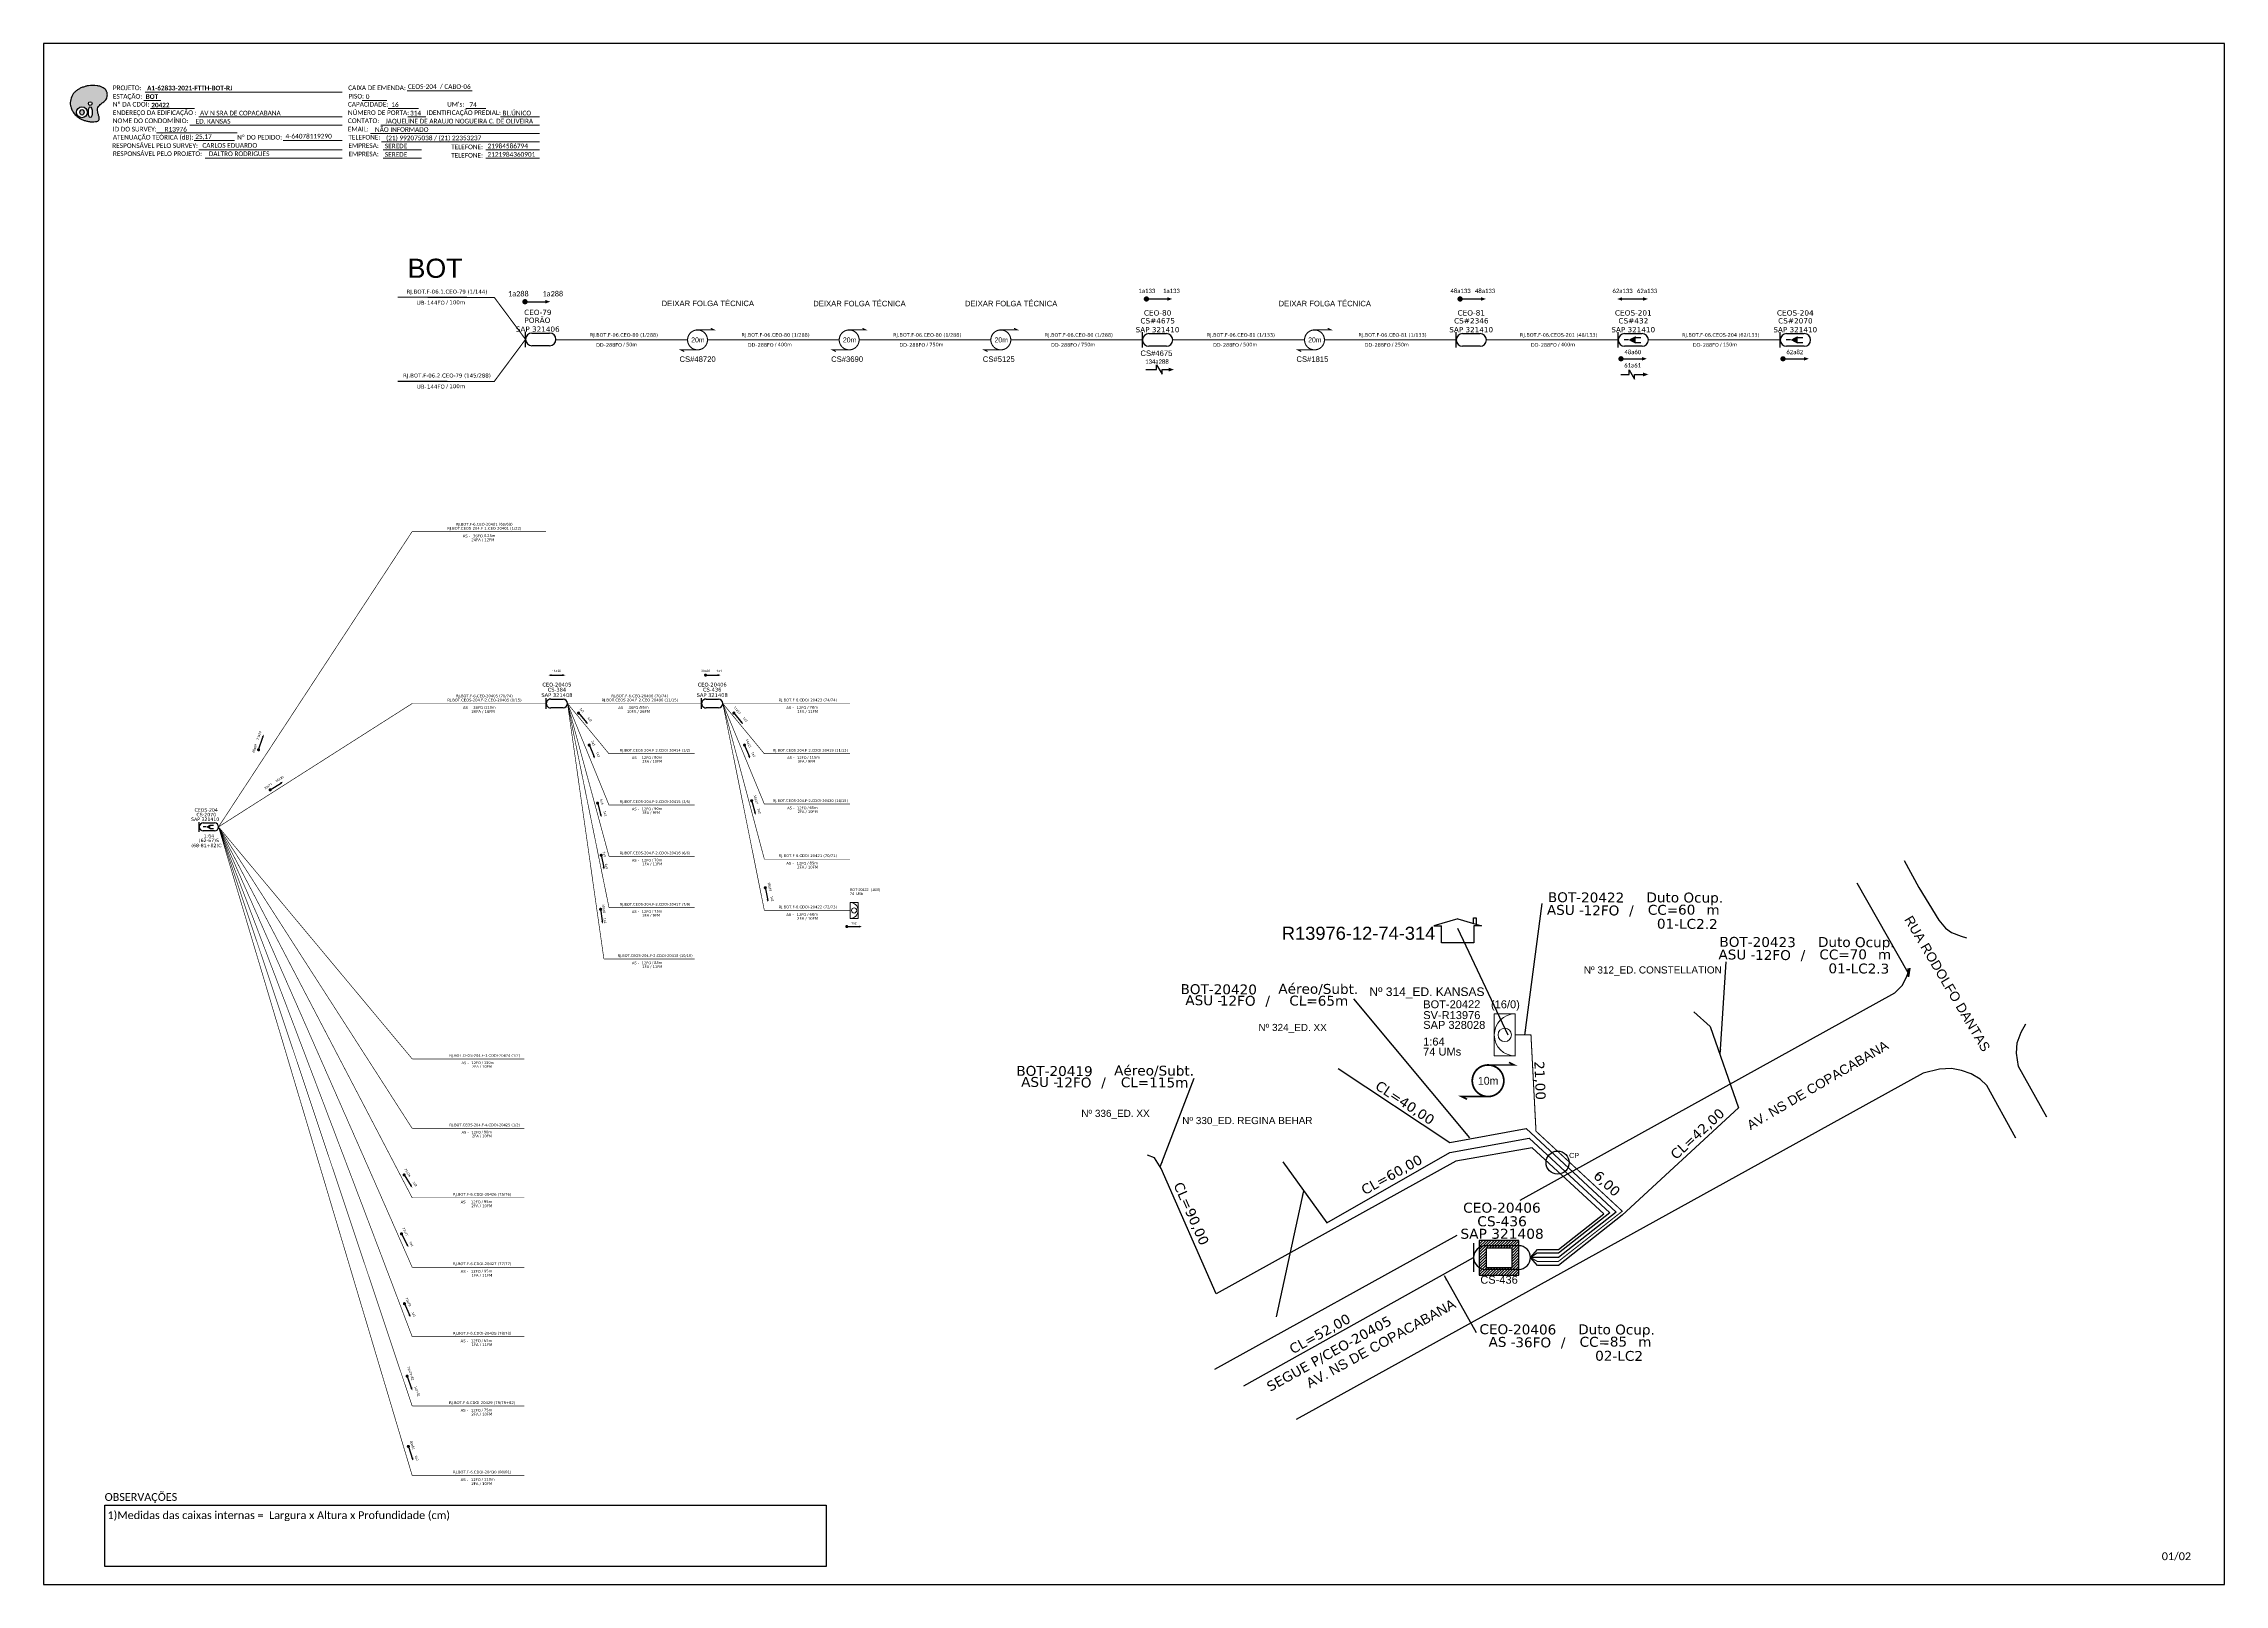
# Model space of a CAD drawing. Header units: metres. Extents: x -1286 to 419, y -500 to 94.
# Drawn here: x -1286 to -445, y -500 to 94 of the extents above; entities that cross this region are included whole.
import ezdxf
from ezdxf.enums import TextEntityAlignment as Align

# ---------------------------------------------------------------- set-up
doc = ezdxf.new("R2010")
doc.units = ezdxf.units.M
for name, color, linetype in [('10.1-Caixas Subterrâneas', 5, 'Continuous'), ('20.4-CEO', 1, 'Continuous'), ('20.4-CEOS', 1, 'Continuous'), ('20.5-CABO AÉREO', 1, 'Continuous'), ('20.5-CEO', 1, 'Continuous'), ('CABO OPTICO EXISTENTE', 5, 'Continuous'), ('CAP a instalar', 1, 'Continuous'), ('celulas gpon', 7, 'Continuous'), ('CEO', 1, 'Continuous'), ('Folga', 1, 'Continuous'), ('label_cabos', 7, 'Continuous'), ('Legenda', 1, 'Continuous'), ('MUB', 252, 'Continuous'), ('QUADRA', 7, 'Continuous'), ('Segmento de Logradouro Texto', 238, 'Continuous'), ('SETA', 7, 'Continuous'), ('surveys', 7, 'Continuous'), ('surveys legendas', 7, 'Continuous')]:
    doc.layers.add(name, color=color, linetype=linetype)
for name, color, linetype, lineweight in [("20.0-LEGENDA DOS CDO'S", 1, 'Continuous', 0), ('20.1-CDO_INTERIOR', 1, 'Continuous', 0), ('40.1-ETIQUETAS', 1, 'Continuous', 20)]:
    doc.layers.add(name, color=color, linetype=linetype, lineweight=lineweight)
doc.layers.add('DROP DE CLIENTE', color=140, linetype='Continuous', plot=False)
doc.layers.add('EXTRA', color=50, linetype='Continuous', plot=False)
doc.styles.add('ARIAL', font='arial.ttf')
doc.styles.add('DIGICADE', font='arial.ttf')
doc.styles.add('siredit', font='verdana.ttf')
doc.styles.add('WMF-Calibri0', font='calibri.ttf')
doc.styles.add('WMF-Calibri1', font='calibrib.ttf')
doc.linetypes.add('FENCELINE1', pattern='A,0.25,-0.1,[133,ltypeshp.shx,S=0.1,R=0,X=-0.1,Y=0],-0.1,1', length=1.45)
doc.dimstyles.new('CC', dxfattribs={"dimtxt": 0.8, "dimasz": 2, "dimexe": 0.18, "dimexo": 0.0625, "dimgap": 0.09, "dimtad": 0, "dimdec": 0, "dimrnd": 1, "dimzin": 0, "dimdsep": 46, "dimtxsty": 'siredit', "dimblk": 'NONE', "dimcen": 0, "dimse1": 1, "dimse2": 1, "dimsd1": 1, "dimsd2": 1, "dimclrt": 7, "dimadec": 0, "dimazin": 0, "dimtfac": 1, "dimtdec": 0, "dimtofl": 0, "dimtmove": 0, "dimatfit": 3, "dimfxl": 0, "dimtolj": 1, "dimtzin": 0, "dimarcsym": 0})

# ---------------------------------------------------------------- blocks, each defined once
blk = doc.blocks.new('OI')
h = blk.add_hatch(color=40)
edge = h.paths.add_edge_path()
edge.add_spline(control_points=[(4.35, -0.67), (3.92, -0.99), (3.26, -1.5), (2.81, -2.59), (2.9, -3.5), (3.06, -4.27), (3.31, -4.85), (3.37, -5.39), (3.4, -5.88), (3.2, -6.4), (2.54, -6.61), (1.65, -6.63), (0.55, -6.67), (-0.56, -6.42), (-1.61, -6.14), (-2.77, -5.61), (-3.92, -4.77), (-4.89, -3.7), (-5.34, -2.65), (-5.6, -1.94), (-5.85, -0.96), (-5.71, 0.47), (-5.1, 2.02), (-4.14, 3.02), (-3.3, 3.61), (-2.37, 4.16), (-1.36, 4.44), (-0.56, 4.7), (0.79, 4.85), (2.24, 4.97), (3.79, 4.57), (4.67, 4.21), (5.44, 3.65), (5.76, 2.99), (6.03, 2.21), (6.01, 1.46), (5.72, 0.64), (5.31, 0.08), (4.88, -0.38), (4.51, -0.55), (4.35, -0.67)], knot_values=[0, 0, 0, 0, 1.60434, 2.417191, 3.427595, 4.282808, 4.776746, 5.304182, 5.888771, 6.258406, 6.858137, 7.79129, 8.986195, 10.124242, 11.187857, 12.242908, 13.953784, 15.414161, 16.515391, 17.349188, 17.675853, 19.552021, 21.515531, 22.568638, 23.63245, 24.621084, 25.782718, 26.745347, 27.142653, 29.870543, 31.004649, 31.921532, 32.709589, 33.801391, 34.042471, 35.192333, 35.971461, 36.628871, 37.254359, 37.836911, 37.836911, 37.836911, 37.836911], degree=3, periodic=0)
h.paths.add_polyline_path([(1.13, -0.87, -1), (-0.04, -0.87, -1)], flags=16)
edge = h.paths.add_edge_path(flags=16)
edge.add_ellipse((0.56, -3.59), major_axis=(-0.02, 1.71), ratio=0.361305, start_angle=0, end_angle=360)
h.paths.add_polyline_path([(-0.36, -3.62, -1), (-3.8, -3.62, -1)], flags=16)
edge = h.paths.add_edge_path(flags=0)
edge.add_ellipse((-2.08, -3.62), major_axis=(0, 0.885), ratio=0.758294, start_angle=0, end_angle=360)
at = {"color": 40}
for centre, radius in [((-2.08, -3.62), 1.72), ((0.54, -0.87), 0.587)]:
    blk.add_circle(centre, radius, dxfattribs=at)
blk.add_ellipse((-2.08, -3.62), major_axis=(0, 0.885), ratio=0.758294, start_param=-3.141592653589792, end_param=3.141592653589792, dxfattribs=at)
blk.add_ellipse((0.56, -3.59), major_axis=(-0.02, 1.71), ratio=0.361305, dxfattribs=at)
at = {"color": 40, "start_tangent": (-0.800898, -0.598801), "end_tangent": (-0.800898, -0.598801)}
blk.add_spline([(4.35, -0.67), (3.2, -1.78), (2.9, -2.54), (2.92, -3.55), (3.12, -4.38), (3.28, -4.85), (3.37, -5.37), (3.35, -5.95), (3.2, -6.29), (2.66, -6.55), (1.73, -6.63), (0.54, -6.62), (-0.58, -6.41), (-1.6, -6.11), (-2.56, -5.67), (-3.95, -4.67), (-4.89, -3.56), (-5.37, -2.56), (-5.64, -1.78), (-5.72, -1.46), (-5.63, 0.42), (-4.84, 2.22), (-4.13, 2.99), (-3.27, 3.62), (-2.4, 4.09), (-1.3, 4.47), (-0.37, 4.72), (0.02, 4.77), (2.75, 4.8), (3.85, 4.53), (4.69, 4.16), (5.31, 3.68), (5.85, 2.73), (5.93, 2.5), (5.94, 1.35), (5.67, 0.62), (5.29, 0.08), (4.84, -0.36), (4.35, -0.67)], degree=3, dxfattribs=at)
blk = doc.blocks.new('SURVEY_SURVEY')
for p, q in [((0, 0.0000127), (-0.0000126, 0.000009)), ((0, 0.0000127), (0.0000126, 0.000009)), ((0.0000084, 0.0000132), (0.0000098, 0.0000132)), ((0.0000084, 0.0000103), (0.0000084, 0.0000132)), ((0.0000098, 0.0000132), (0.0000098, 0.0000099)), ((-0.0000126, 0.000009), (-0.0000086, 0.000009)), ((-0.0000086, 0), (-0.0000086, 0.000009)), ((0.0000086, 0), (-0.0000086, 0)), ((0.0000126, 0.000009), (0.0000086, 0.000009)), ((0.0000086, 0.000009), (0.0000086, 0))]:
    blk.add_line(p, q)
blk = doc.blocks.new('A$C07E14978')
at = {"layer": 'Folga', "color": 0, "const_width": 0.146}
blk.add_lwpolyline([(2.23, 2.92, 1.000012), (2.23, 0.28, 0.999978)], format="xyb", close=True, dxfattribs=at)
at = {"layer": 'Folga', "color": 0, "const_width": 0.137}
for points in [[(2.23, 2.92), (4.42, 2.92), (3.98, 3.13)], [(2.23, 0.28), (0.03, 0.28), (0.47, 0.06)]]:
    blk.add_lwpolyline(points, dxfattribs=at)
at = {"layer": 'Folga', "color": 0}
blk.add_text('10m', height=0.659, dxfattribs=at).set_placement((1.38, 1.27))
blk = doc.blocks.new('ETIQUETA_RS5F')
at = {"layer": '40.1-ETIQUETAS', "color": 0, "style": 'siredit'}
blk.add_text('/', height=1.5, dxfattribs=at).set_placement((1.58, -1.95), align=Align.MIDDLE_RIGHT)
for tag, p in [('ETIQUETA_R_SECUNDARIA', (1.21, 2.1)), ('ETIQUETA_R_PRIMARIA', (1.21, 4.1)), ('F_ATIVAS/F_MORTAS', (1.14, -4.24))]:
    blk.add_attdef(tag, text='', height=1.5, dxfattribs=at).set_placement(p, align=Align.MIDDLE_CENTER)
for tag, p in [('TIPO_CABO', (-6.58, -2.12)), ('CAP_CABO', (0.4, -2.09))]:
    blk.add_attdef(tag, text='', height=1.5, dxfattribs=at).set_placement(p, align=Align.MIDDLE_RIGHT)
for tag, p in [('FUSÃO_1', (0.85, -8.39)), ('FUSÃO_2', (0.85, -10.6)), ('FUSÃO_3', (0.85, -12.93)), ('FUSÃO_4', (0.85, -15.14)), ('FUSÃO_5', (0.85, -17.16))]:
    blk.add_attdef(tag, text='', height=1.5, dxfattribs=at).set_placement(p, align=Align.CENTER)
blk.add_attdef('METROS', text='', height=1.5, dxfattribs=at).set_placement((2.14, -1.95), align=Align.MIDDLE_LEFT)
blk = doc.blocks.new('Inst CDOI-64')
at = {"layer": '20.1-CDO_INTERIOR', "color": 1, "lineweight": 18}
blk.add_lwpolyline([(-2.12, -2.13), (-2.12, 2.12), (0, 2.12), (0.01, -2.13)], close=True, dxfattribs=at)
blk.add_circle((-1.06, 0), 0.68, dxfattribs=at)
blk.add_arc((0.01, 0), 2.13, 90.0276, 270.0276, dxfattribs=at)
at = {"layer": "20.0-LEGENDA DOS CDO'S"}
for tag, p, style, flags in [('ID_ATIVIDADE', (-9.3, 3.78), 'ARIAL', 3), ('FATOR', (-1.5, 3.78), 'ARIAL', 1), ('QTDE', (-9.18, -3.66), 'DIGICADE', 3)]:
    blk.add_attdef(tag, p, '', height=0.8, rotation=0.118, dxfattribs=dict(at, style=style, flags=flags))
at = {"layer": "20.0-LEGENDA DOS CDO'S", "style": 'ARIAL'}
for tag, p, rotation in [('SURVEY', (-9.3, 1.6), 359.9724), ('FID', (-9.3, 2.69), 0.118), ('SAP', (-9.3, 0.61), 359.9724), ('1:XX', (-9.31, -1.08), 359.9724), ('UMS', (-9.31, -2.09), 359.9724)]:
    blk.add_attdef(tag, p, '', height=0.8, rotation=rotation, dxfattribs=at)
blk.add_attdef('FIBRAS_UTILIZADAS', text='', height=0.8, rotation=359.9724, dxfattribs=at).set_placement((-0.99, 2.69), align=Align.CENTER)
blk = doc.blocks.new('*X71')
at = {"color": 0, "linetype": 'Continuous'}
for p, q in [((-1.25, 0.34099), (-0.49099, 1.1)), ((-1.25, 0.517767), (-0.667767, 1.1)), ((-1.25, 0.694544), (-0.844544, 1.1)), ((-1.25, 0.87132), (-1.02132, 1.1)), ((-1.25, 1.048097), (-1.198097, 1.1)), ((-1.25, 0.164214), (-0.8035, 0.610714)), ((-1.25, -0.012563), (-0.8035, 0.433937)), ((-1.25, -0.18934), (-0.8035, 0.25716)), ((-1.25, -0.366117), (-0.8035, 0.080383)), ((-0.789214, 0.625), (-0.314214, 1.1)), ((-0.612437, 0.625), (-0.137437, 1.1)), ((-0.43566, 0.625), (0.03934, 1.1)), ((-0.258883, 0.625), (0.216117, 1.1)), ((-0.082107, 0.625), (0.392893, 1.1)), ((0.09467, 0.625), (0.56967, 1.1)), ((0.271447, 0.625), (0.746447, 1.1)), ((0.448223, 0.625), (0.923223, 1.1)), ((0.625, 0.625), (1.1, 1.1)), ((0.801777, 0.625), (1.25, 1.073223)), ((0.8035, 0.449947), (1.25, 0.896447)), ((0.8035, 0.27317), (1.25, 0.71967)), ((0.8035, 0.096393), (1.25, 0.542893)), ((0.8035, -0.080383), (1.25, 0.366117)), ((0.8035, -0.25716), (1.25, 0.18934)), ((0.8035, -0.433937), (1.25, 0.012563)), ((-1.25, -0.542893), (-0.8035, -0.096393)), ((-1.25, -0.71967), (-0.8035, -0.27317)), ((-1.25, -0.896447), (-0.8035, -0.449947)), ((-1.25, -1.073223), (-0.801777, -0.625)), ((-1.1, -1.1), (-0.625, -0.625)), ((-0.923223, -1.1), (-0.448223, -0.625)), ((-0.746447, -1.1), (-0.271447, -0.625)), ((-0.56967, -1.1), (-0.09467, -0.625)), ((-0.392893, -1.1), (0.082107, -0.625)), ((-0.216117, -1.1), (0.258883, -0.625)), ((-0.03934, -1.1), (0.43566, -0.625)), ((0.137437, -1.1), (0.612437, -0.625)), ((0.314214, -1.1), (0.789214, -0.625)), ((0.49099, -1.1), (1.25, -0.34099)), ((0.667767, -1.1), (1.25, -0.517767)), ((0.8035, -0.610714), (1.25, -0.164214)), ((0.844544, -1.1), (1.25, -0.694544)), ((1.02132, -1.1), (1.25, -0.87132)), ((1.198097, -1.1), (1.25, -1.048097))]:
    blk.add_line(p, q, dxfattribs=at)
blk = doc.blocks.new('MANHOLE_MQ')
at = {"color": 0, "linetype": 'Continuous'}
for p, q in [((0.00000623, 0.00000569), (-0.00000627, 0.00000569)), ((-0.00000627, 0.00000569), (-0.00000627, -0.00000531)), ((-0.00000404, 0.00000331), (0.00000399, 0.00000331)), ((-0.00000404, -0.00000294), (-0.00000404, 0.00000331)), ((0.00000399, 0.00000331), (0.00000399, -0.00000294)), ((0.00000623, -0.00000531), (0.00000623, 0.00000569)), ((-0.00000627, -0.00000531), (0.00000623, -0.00000531)), ((0.00000399, -0.00000294), (-0.00000404, -0.00000294)), ((0.00000399, -0.00000294), (0.00000399, -0.00000294))]:
    blk.add_line(p, q, dxfattribs=at)
at = {"color": 0, "linetype": 'Continuous', "xscale": 5e-06, "yscale": 5e-06, "zscale": 1e-05}
blk.add_blockref('*X71', (-0.00000002, 0.00000019), dxfattribs=at)
blk = doc.blocks.new('Inst CB DT OCUP CFOA-SM-AS-80-TS-36')
at = {"layer": 'label_cabos', "color": 0, "style": 'siredit'}
for tag, flags, p in [('ID_ATIVIDADE', 3, (1.31, 2.67)), ('FATOR', 1, (11.56, 2.55))]:
    blk.add_attdef(tag, text='', height=1, rotation=359.69, dxfattribs=dict(at, flags=flags)).set_placement(p, align=Align.MIDDLE_CENTER)
for tag, p in [('TIPO_CABO', (1.76, 0)), ('DESTINO_CABO', (3.13, 1.26)), ('CABO', (4.69, -0.05)), ('/', (7.71, -0.05)), ('LANCE', (10.91, 0)), ('TIPO_CABO', (13.11, 1.24)), ('UND', (15.96, 0)), ('FID', (13.15, -1.41))]:
    blk.add_attdef(tag, text='', height=1, rotation=359.69, dxfattribs=at).set_placement(p, align=Align.MIDDLE_CENTER)
blk.add_attdef('QTDE', (12.43, -0.47), '', height=1, rotation=359.69, dxfattribs=at)
blk = doc.blocks.new('_None')
blk = doc.blocks.new('LEGENDA DOS CABOS')
at = {"layer": 'EXTRA', "color": 0, "style": 'siredit'}
for tag, p in [('ID', (4.6, 0.97)), ('XX', (9.03, 0.97))]:
    blk.add_attdef(tag, text='', height=0.48, rotation=359.69, dxfattribs=at).set_placement(p, align=Align.MIDDLE_CENTER)
at = {"layer": 'Legenda', "color": 0, "style": 'siredit'}
for tag, p in [('TIPO_CABO', (1.31, 0)), ('CABO', (4.69, -0.05)), ('/', (6.81, -0.05)), ('METROS', (10.03, -0.05))]:
    blk.add_attdef(tag, text='', height=0.8, rotation=359.69, dxfattribs=at).set_placement(p, align=Align.MIDDLE_CENTER)
blk = doc.blocks.new('Inst CB DT OCUP CFOA-SM-ASU-120-S-12')
at = {"layer": 'label_cabos', "color": 0, "style": 'siredit'}
for tag, flags, p in [('ID_ATIVIDADE', 3, (1.31, 2.67)), ('FATOR', 1, (11.56, 2.55))]:
    blk.add_attdef(tag, text='', height=1, rotation=359.69, dxfattribs=dict(at, flags=flags)).set_placement(p, align=Align.MIDDLE_CENTER)
for tag, p in [('TIPO_CABO', (1.26, 0)), ('DESTINO_CABO', (3.13, 1.26)), ('CABO', (4.69, -0.05)), ('/', (7.71, -0.05)), ('LANCE', (10.91, 0)), ('TIPO_CABO', (13.11, 1.24)), ('UND', (15.96, 0)), ('FID', (13.15, -1.41))]:
    blk.add_attdef(tag, text='', height=1, rotation=359.69, dxfattribs=at).set_placement(p, align=Align.MIDDLE_CENTER)
blk.add_attdef('QTDE', (12.43, -0.47), '', height=1, rotation=359.69, dxfattribs=at)

msp = doc.modelspace()

# ---------------------------------------------------------------- linework, layer by layer
at = {"color": 0}
for p, q in [((-1262.5, -469.23), (-984.25, -469.23)), ((-1262.5, -492.93), (-1262.5, -469.23)), ((-984.25, -469.23), (-984.25, -492.93)), ((-984.25, -492.93), (-1262.5, -492.93))]:
    msp.add_line(p, q, dxfattribs=at)
msp.add_lwpolyline([(-1286.07, -499.81), (-445.07, -499.81), (-445.07, 94.19), (-1286.07, 94.19)], close=True)
at = {"color": 7, "lineweight": 0}
for points in [[(-1145.89, 76.01), (-1120.75, 76.01)], [(-1247.47, 72.24), (-1240.92, 72.24)], [(-1246.96, 75.52), (-1170.98, 75.52)], [(-1244.81, 69.17), (-1227.84, 69.17)], [(-1163.19, 72.28), (-1153.71, 72.28)], [(-1153.14, 69.17), (-1141.52, 69.17)], [(-1123.2, 69.17), (-1115.53, 69.17)], [(-1242.49, 59.75), (-1211.44, 59.75)], [(-1229.65, 62.82), (-1170.98, 62.82)], [(-1226.24, 65.93), (-1170.98, 65.93)], [(-1160.06, 59.58), (-1094.8, 59.58)], [(-1156.02, 62.82), (-1094.8, 62.82)], [(-1145.56, 65.93), (-1138.61, 65.93)], [(-1109.86, 65.93), (-1094.82, 65.93)], [(-1227.96, 56.79), (-1212.45, 56.79)], [(-1226.24, 53.23), (-1170.98, 53.23)], [(-1193.73, 56.79), (-1170.96, 56.79)], [(-1155.78, 56.34), (-1094.8, 56.34)], [(-1155.17, 53.23), (-1140.37, 53.23)], [(-1115.57, 53.23), (-1094.8, 53.23)], [(-1223.75, 49.99), (-1170.98, 49.99)], [(-1155.17, 49.99), (-1140.37, 49.99)], [(-1115.57, 49.99), (-1094.8, 49.99)]]:
    msp.add_lwpolyline(points, dxfattribs=at)
at = {"color": 7}
for points, const_width in [([(-1100.94, -5.31, 1), (-1099.92, -5.3, 1)], 1.02), ([(-861.29, -4.25, 1), (-860.28, -4.25, 1)], 1.02), ([(-740.33, -4.25, 1), (-739.31, -4.25, 1)], 1.02), ([(-1033.89, -16.19, 1.000012), (-1033.89, -23.87, 0.999978)], 0.427), ([(-975.41, -16.19, 1.000012), (-975.41, -23.87, 0.999978)], 0.427), ([(-916.93, -16.19, 1.000012), (-916.93, -23.87, 0.999978)], 0.427), ([(-795.96, -16.19, 1.000012), (-795.96, -23.87, 0.999978)], 0.427), ([(-678.27, -27.31, 1), (-677.25, -27.31, 1)], 1.02), ([(-615.78, -27.31, 1), (-614.77, -27.31, 1)], 1.02), ([(-1075.78, -175.94, 1), (-1075.55, -176.49, 1)], 0.598), ([(-1072.51, -198.33, 1), (-1072.35, -198.9, 1)], 0.598), ([(-1071.1, -218.44, 1), (-1070.98, -219.02, 1)], 0.598), ([(-1071.32, -239.26, 1), (-1071.25, -239.85, 1)], 0.598), ([(-1147.2, -341.7, 1), (-1146.88, -342.2, 1)], 0.597), ([(-1148.21, -364.41, 1), (-1147.93, -364.94, 1)], 0.597), ([(-1147.05, -391.31, 1), (-1146.81, -391.85, 1)], 0.597), ([(-1146.01, -419.26, 1), (-1145.8, -419.82, 1)], 0.597), ([(-1145.5, -446.34, 1), (-1145.31, -446.91, 1)], 0.597)]:
    msp.add_lwpolyline(points, format="xyb", close=True, dxfattribs=dict(at, const_width=const_width))
for points in [[(-860.79, -4.25), (-852.68, -4.25)], [(-739.82, -4.25), (-731.71, -4.25)], [(-677.34, -4.25), (-669.23, -4.25)], [(-856.84, -31.49), (-856.84, -29.69), (-854.69, -33.28), (-854.69, -31.49)], [(-677.76, -27.31), (-669.65, -27.31)], [(-674.65, -33.36), (-674.65, -31.56), (-672.51, -35.15), (-672.5, -33.36)], [(-615.27, -27.31), (-607.17, -27.31)]]:
    msp.add_lwpolyline(points, dxfattribs=at)
at = {"color": 7, "const_width": 0.4}
for points in [[(-1033.89, -16.19), (-1027.49, -16.19), (-1028.77, -15.55)], [(-975.41, -16.19), (-969.01, -16.19), (-970.29, -15.55)], [(-916.93, -16.19), (-910.53, -16.19), (-911.81, -15.55)], [(-795.96, -16.19), (-789.56, -16.19), (-790.84, -15.55)], [(-1033.89, -23.87), (-1040.29, -23.87), (-1039.01, -24.51)], [(-975.41, -23.87), (-981.81, -23.87), (-980.53, -24.51)], [(-916.93, -23.87), (-923.33, -23.87), (-922.05, -24.51)], [(-795.96, -23.87), (-802.36, -23.87), (-801.08, -24.51)]]:
    msp.add_lwpolyline(points, dxfattribs=at)
for points, const_width in [([(-1031.09, -149.27, 1), (-1030.5, -149.27, 1)], 0.597), ([(-1203.27, -178.33, 1), (-1203.08, -177.76, 1)], 0.597), ([(-1198.94, -193.66, 1), (-1198.44, -193.34, 1)], 0.597), ([(-1013.09, -197.4, 1), (-1012.93, -197.97, 1)], 0.598), ([(-1007.81, -230.95, 1), (-1007.7, -231.54, 1)], 0.598), ([(-976.64, -246.21, 1), (-976.04, -246.21, 1)], 0.598)]:
    msp.add_lwpolyline(points, format="xyb", close=True, dxfattribs=dict(const_width=const_width))
at = {"color": 8, "const_width": 0.598}
for points in [[(-1079.97, -163.65, 1), (-1079.59, -164.11, 1)], [(-1020.07, -163.65, 1), (-1019.69, -164.11, 1)], [(-1015.88, -175.94, 1), (-1015.66, -176.49, 1)]]:
    msp.add_lwpolyline(points, format="xyb", close=True, dxfattribs=at)
at = {"layer": '10.1-Caixas Subterrâneas'}
msp.add_circle((-702.2, -337.2), 4.46, dxfattribs=at)
at = {"layer": '20.1-CDO_INTERIOR', "color": 1, "lineweight": 18}
msp.add_lwpolyline([(-971.95, -243.08), (-971.95, -236.9), (-975.04, -236.9), (-975.04, -243.08)], close=True, dxfattribs=at)
msp.add_circle((-973.5, -239.99), 0.988, dxfattribs=at)
msp.add_arc((-975.04, -239.99), 3.09, 270, 90, dxfattribs=at)
at = {"layer": '20.4-CEO', "color": 7}
for p, q in [((-1097.77, -17.4), (-1090.95, -17.4)), ((-1090.95, -22.27), (-1097.77, -22.27))]:
    msp.add_line(p, q, dxfattribs=at)
at = {"layer": '20.4-CEO', "color": 7, "const_width": 0.406}
for points in [[(-1149.48, -3.59), (-1112.27, -3.64), (-1100.21, -19.83)], [(-1149.48, -36), (-1112.27, -36.02), (-1100.21, -19.83)]]:
    msp.add_lwpolyline(points, dxfattribs=at)
at = {"layer": '20.4-CEO', "color": 7}
msp.add_lwpolyline([(-1100.21, -22.77), (-1100.21, -16.9)], dxfattribs=at)
for centre, start, end in [((-1097.77, -19.83), 90, 270), ((-1090.95, -19.83), 270, 90)]:
    msp.add_arc(centre, 2.43, start, end, dxfattribs=at)
at = {"layer": '20.4-CEOS', "color": 7}
for p, q in [((-859.86, -17.6), (-853.04, -17.6)), ((-853.04, -22.46), (-859.86, -22.46)), ((-738.89, -17.6), (-732.07, -17.6)), ((-732.07, -22.46), (-738.89, -22.46)), ((-676.41, -17.6), (-669.59, -17.6)), ((-669.59, -22.46), (-676.41, -22.46)), ((-1224.48, -206.24), (-1220.16, -206.24)), ((-1220.16, -209.32), (-1224.48, -209.32))]:
    msp.add_line(p, q, dxfattribs=at)
at = {"layer": '20.4-CEOS', "color": 5}
for p, q in [((-613.92, -17.6), (-607.1, -17.6)), ((-607.1, -22.46), (-613.92, -22.46))]:
    msp.add_line(p, q, dxfattribs=at)
at = {"layer": '20.4-CEOS', "color": 7}
for points in [[(-862.29, -22.96), (-862.29, -17.1)], [(-741.32, -22.96), (-741.32, -17.1)], [(-678.84, -22.96), (-678.84, -17.1)], [(-674.88, -20.03), (-676.52, -20.03)], [(-672.19, -19.07), (-670.12, -19.07)], [(-672.19, -21.09), (-670.12, -21.09)], [(-1226.02, -209.64), (-1226.02, -205.92)], [(-1223.51, -207.78), (-1224.55, -207.78)], [(-1221.8, -207.17), (-1220.49, -207.17)], [(-1221.8, -208.45), (-1220.49, -208.45)]]:
    msp.add_lwpolyline(points, dxfattribs=at)
for points in [[(-674.88, -20.03, 0, 3, 0), (-672.06, -20.03, 3, 3, 0)], [(-1223.51, -207.78, 0, 1.9, 0), (-1221.72, -207.78, 1.9, 1.9, 0)]]:
    msp.add_lwpolyline(points, format="xyseb", dxfattribs=at)
at = {"layer": '20.4-CEOS', "color": 5}
for points in [[(-616.35, -22.96), (-616.35, -17.1)], [(-612.4, -20.03), (-614.04, -20.03)], [(-609.71, -19.07), (-607.63, -19.07)], [(-609.71, -21.09), (-607.63, -21.09)]]:
    msp.add_lwpolyline(points, dxfattribs=at)
msp.add_lwpolyline([(-612.4, -20.03, 0, 3, 0), (-609.58, -20.03, 3, 3, 0)], format="xyseb", dxfattribs=at)
at = {"layer": '20.4-CEOS', "color": 7}
for centre, radius, start, end in [((-859.86, -20.03), 2.43, 90, 270), ((-853.04, -20.03), 2.43, 270, 90), ((-738.89, -20.03), 2.43, 90, 270), ((-732.07, -20.03), 2.43, 270, 90), ((-676.41, -20.03), 2.43, 90, 270), ((-669.59, -20.03), 2.43, 270, 90), ((-1224.48, -207.78), 1.54, 90, 270), ((-1220.16, -207.78), 1.54, 270, 90)]:
    msp.add_arc(centre, radius, start, end, dxfattribs=at)
at = {"layer": '20.4-CEOS', "color": 5}
for centre, start, end in [((-613.92, -20.03), 90, 270), ((-607.1, -20.03), 270, 90)]:
    msp.add_arc(centre, 2.43, start, end, dxfattribs=at)
at = {"layer": '20.5-CABO AÉREO', "color": 7, "ltscale": 8, "const_width": 0.406}
for points in [[(-1088.53, -20.03), (-1037.73, -20.03)], [(-1030.05, -20.03), (-979.25, -20.03)], [(-971.57, -20.03), (-920.77, -20.03)], [(-913.09, -20.03), (-862.29, -20.03)], [(-850.6, -20.03), (-799.8, -20.03)], [(-792.12, -20.03), (-741.32, -20.03)], [(-729.64, -20.03), (-678.84, -20.03)], [(-667.15, -20.03), (-616.35, -20.03)]]:
    msp.add_lwpolyline(points, dxfattribs=at)
at = {"layer": '20.5-CEO', "color": 5}
for p, q in [((-730.02, -369.22, 0.45), (-717.22, -369.22, 0.45)), ((-717.22, -378.35, 0.45), (-730.02, -378.35, 0.45))]:
    msp.add_line(p, q, dxfattribs=at)
at = {"layer": '20.5-CEO', "color": 5, "elevation": 0.45}
msp.add_lwpolyline([(-734.59, -368.28), (-734.59, -379.29)], dxfattribs=at)
at = {"layer": '20.5-CEO', "color": 5}
for centre, start, end in [((-730.02, -373.79, 0.45), 90, 270), ((-717.22, -373.79, 0.45), 270, 90)]:
    msp.add_arc(centre, 4.56, start, end, dxfattribs=at)
at = {"layer": 'CAP a instalar', "color": 7, "linetype": 'Continuous'}
for p, q in [((-1092.21, -162.26), (-1092.21, -158.15)), ((-1090.51, -158.5), (-1085.74, -158.5)), ((-1085.73, -161.91), (-1090.51, -161.91))]:
    msp.add_line(p, q, dxfattribs=at)
at = {"layer": 'CAP a instalar', "color": 5, "linetype": 'Continuous'}
for p, q in [((-1032.32, -162.26), (-1032.32, -158.15)), ((-1030.62, -158.5), (-1025.84, -158.5)), ((-1025.84, -161.9), (-1030.62, -161.91))]:
    msp.add_line(p, q, dxfattribs=at)
at = {"layer": 'CAP a instalar', "color": 7, "linetype": 'FENCELINE1', "ltscale": 6, "const_width": 0.239}
for points in [[(-1144.01, -94.01), (-1218.62, -207.78)], [(-1144.01, -94.01), (-1092.29, -94.01)], [(-1143.93, -160.21), (-1218.62, -207.78)], [(-1143.93, -160.21), (-1092.21, -160.21)], [(-1084.03, -160.2), (-1068.02, -179.6)], [(-1084.03, -160.2), (-1068.02, -199.38)], [(-1084.03, -160.2), (-1068.02, -219.16)], [(-1084.03, -160.2), (-1068.02, -238.94)], [(-1084.03, -160.2), (-1070, -258.72)], [(-1084.03, -160.2), (-1032.32, -160.2)], [(-1024.14, -160.2), (-1008.12, -179.59)], [(-1024.14, -160.2), (-975.04, -160.2)], [(-1024.14, -160.2), (-1008.12, -198.99)], [(-1024.14, -160.2), (-1008.12, -220.21)], [(-1068.02, -179.6), (-1034.94, -179.6)], [(-1008.12, -179.59), (-975.04, -179.59)], [(-1068.02, -199.38), (-1034.94, -199.38)], [(-1008.12, -198.99), (-975.04, -198.99)], [(-1143.93, -324.01), (-1218.62, -207.78)], [(-1143.93, -457.86), (-1218.62, -207.78)], [(-1143.93, -431.09), (-1218.62, -207.78)], [(-1143.93, -404.32), (-1218.62, -207.78)], [(-1143.93, -377.55), (-1218.62, -207.78)], [(-1143.93, -350.78), (-1218.62, -207.78)], [(-1218.62, -207.78), (-1143.9, -297.25)], [(-1068.02, -219.16), (-1034.94, -219.16)], [(-1008.12, -220.21), (-975.04, -220.21)], [(-1068.02, -238.94), (-1034.94, -238.94)], [(-1070, -258.72), (-1034.94, -258.72)], [(-1143.9, -297.25), (-1100.63, -297.25)], [(-1143.93, -324.01), (-1100.63, -324.01)], [(-1143.93, -350.78), (-1100.63, -350.78)], [(-1143.93, -377.55), (-1100.63, -377.55)], [(-1143.93, -404.32), (-1100.63, -404.32)], [(-1143.93, -431.09), (-1100.63, -431.09)], [(-1143.93, -457.86), (-1100.63, -457.86)]]:
    msp.add_lwpolyline(points, dxfattribs=at)
at = {"layer": 'CAP a instalar', "linetype": 'FENCELINE1', "ltscale": 6, "const_width": 0.239}
for points in [[(-1024.14, -160.2), (-1008.12, -239.99)], [(-1008.12, -239.99), (-975.04, -239.99)]]:
    msp.add_lwpolyline(points, dxfattribs=at)
at = {"layer": 'CAP a instalar', "color": 7, "linetype": 'FENCELINE1', "ltscale": 6, "elevation": 0.45}
for points in [[(-649.62, -279.12), (-643.34, -284.73), (-632.47, -316.07), (-677.26, -357.45), (-701.91, -376.84), (-710.01, -376.84), (-712.65, -373.79)], [(-786.82, -300.86), (-743.8, -329.43), (-714.36, -324.1), (-679.63, -356.27), (-701.91, -373.79), (-710.01, -373.79), (-712.65, -373.79)], [(-808.16, -336.96), (-791.25, -360.41), (-743.78, -333.31), (-713.16, -327.76), (-682.12, -356.51), (-701.91, -372.13), (-710.06, -372.13), (-712.65, -373.79)], [(-712.65, -373.79), (-710.01, -370.74), (-701.91, -370.74), (-684.42, -356.98), (-711.98, -331.46), (-741.49, -336.69), (-833.88, -387.79), (-855.04, -339.53), (-857.6, -335.38), (-860.42, -334.39)], [(-823.21, -423.2), (-734.59, -373.79)]]:
    msp.add_lwpolyline(points, dxfattribs=at)
at = {"layer": 'CAP a instalar', "linetype": 'FENCELINE1', "ltscale": 6, "const_width": 0.4, "elevation": 0.45}
msp.add_lwpolyline([(-718.53, -287.96), (-712.48, -287.96), (-710.54, -325.1), (-677.26, -355.93), (-701.91, -375.31), (-710.01, -375.31), (-712.65, -373.79)], dxfattribs=at)
at = {"layer": 'CAP a instalar', "color": 7, "linetype": 'Continuous'}
for centre, start_param, end_param in [((-1090.51, -160.21), 6.283185, 9.424778), ((-1085.74, -160.2), 3.141593, 6.283185)]:
    msp.add_ellipse(centre, major_axis=(0, 1.7), ratio=1, start_param=start_param, end_param=end_param, dxfattribs=at)
at = {"layer": 'CAP a instalar', "color": 5, "linetype": 'Continuous'}
for centre, start_param, end_param in [((-1030.62, -160.2), 6.283185, 9.424778), ((-1025.84, -160.2), 3.141593, 6.283185)]:
    msp.add_ellipse(centre, major_axis=(0, 1.7), ratio=1, start_param=start_param, end_param=end_param, dxfattribs=at)
at = {"layer": 'DROP DE CLIENTE', "elevation": 2.27}
msp.add_lwpolyline([(-721.3, -288.09), (-740.66, -246.9)], dxfattribs=at)
at = {"layer": 'QUADRA', "ltscale": 5e-05}
for points in [[(-568.6, -220.67), (-562.92, -231.18)], [(-716.62, -351.71), (-572.13, -271.78), (-569.37, -268.9), (-567.63, -265.68), (-566.32, -262.28), (-566.89, -265.53), (-567.06, -262.43), (-566.98, -263.98), (-586.63, -229.49)], [(-562.92, -231.18), (-555.21, -243.7), (-552.67, -246.83), (-550.35, -248.49), (-546.56, -249.91), (-544.5, -250.57)], [(-513.58, -319.68), (-524.49, -300.2), (-525.2, -294.98), (-524.98, -290.97), (-523.47, -286.89), (-521.65, -283.67)], [(-525.47, -327.8), (-536.63, -307.45), (-539.22, -305.03), (-542.71, -302.98), (-546.42, -301.69), (-550.25, -300.91), (-554.87, -301.15), (-561.21, -302.74), (-803.08, -436.23)], [(-834.45, -416.9), (-740.89, -365.14)]]:
    msp.add_lwpolyline(points, dxfattribs=at)
at = {"layer": 'SETA', "color": 7}
for points in [[(-1100.43, -5.31), (-1091.59, -5.31)], [(-861.05, -31.49), (-856.84, -31.49)], [(-854.69, -31.49), (-851.44, -31.49)], [(-677.76, -33.36), (-674.65, -33.36)], [(-672.5, -33.36), (-669.26, -33.36)], [(-1075.74, -176.04), (-1073.8, -180.8)], [(-1072.48, -198.43), (-1071.14, -203.39)], [(-1071.08, -218.54), (-1070.06, -223.58)], [(-1071.31, -239.36), (-1070.65, -244.04)], [(-1147.04, -341.95), (-1144.27, -346.27)], [(-1148.07, -364.67), (-1145.7, -369.22)], [(-1146.93, -391.58), (-1144.87, -396.28)], [(-1145.9, -419.54), (-1144.15, -424.36)], [(-1145.4, -446.63), (-1143.78, -451.49)]]:
    msp.add_lwpolyline(points, dxfattribs=at)
at = {"layer": 'SETA'}
for points in [[(-1090.69, -149.27), (-1085.56, -149.27)], [(-1030.8, -149.27), (-1025.67, -149.27)], [(-1203.17, -178.04), (-1201.54, -173.18)], [(-1198.69, -193.5), (-1194.36, -190.75)], [(-1013.06, -197.5), (-1011.72, -202.46)], [(-1007.79, -231.06), (-1006.84, -236.11)], [(-976.34, -246.21), (-971.2, -246.21)]]:
    msp.add_lwpolyline(points, dxfattribs=at)
at = {"layer": 'SETA', "color": 8}
for points in [[(-1079.9, -163.73), (-1076.64, -167.7)], [(-1020.01, -163.73), (-1016.74, -167.7)], [(-1015.84, -176.04), (-1013.91, -180.79)]]:
    msp.add_lwpolyline(points, dxfattribs=at)
at = {"layer": 'SETA', "color": 7}
for points in [[(-1092.57, -4.63), (-1090.7, -5.3), (-1092.56, -5.98)], [(-852.68, -3.57), (-850.82, -4.24), (-852.68, -4.93)], [(-731.72, -3.57), (-729.85, -4.24), (-731.71, -4.93)], [(-677.33, -4.93), (-679.2, -4.26), (-677.34, -3.57)], [(-669.23, -3.57), (-667.37, -4.24), (-669.23, -4.93)], [(-852.21, -30.73), (-850.17, -31.48), (-852.21, -32.22)], [(-669.65, -26.63), (-667.79, -27.3), (-669.65, -27.99)], [(-669.26, -32.61), (-667.21, -33.36), (-669.26, -34.1)], [(-607.17, -26.63), (-605.31, -27.3), (-607.16, -27.99)], [(-1073.58, -180.26), (-1073.54, -181.43), (-1074.32, -180.56)], [(-1070.85, -202.88), (-1070.95, -204.05), (-1071.62, -203.09)], [(-1069.75, -223.09), (-1069.92, -224.24), (-1070.53, -223.25)], [(-1070.25, -243.99), (-1070.49, -245.13), (-1071.04, -244.1)], [(-1144.15, -345.7), (-1143.9, -346.84), (-1144.82, -346.13)], [(-1145.53, -368.67), (-1145.38, -369.83), (-1146.23, -369.04)], [(-1144.66, -395.74), (-1144.59, -396.9), (-1145.39, -396.06)], [(-1143.91, -423.83), (-1143.91, -425), (-1144.65, -424.11)], [(-1143.52, -450.98), (-1143.56, -452.14), (-1144.28, -451.23)]]:
    msp.add_solid(points, dxfattribs=at)
at = {"layer": 'SETA'}
for points in [[(-1090.28, -148.87), (-1091.37, -149.27), (-1090.28, -149.66)], [(-1085.97, -148.87), (-1084.88, -149.27), (-1085.97, -149.66)], [(-1026.08, -148.87), (-1024.98, -149.26), (-1026.08, -149.66)], [(-1201.92, -173.05), (-1201.19, -172.14), (-1201.16, -173.31)], [(-1194.92, -190.63), (-1193.78, -190.38), (-1194.49, -191.3)], [(-1011.43, -201.95), (-1011.53, -203.11), (-1012.2, -202.16)], [(-1006.52, -235.63), (-1006.71, -236.78), (-1007.3, -235.77)], [(-971.62, -245.81), (-970.52, -246.21), (-971.62, -246.6)]]:
    msp.add_solid(points, dxfattribs=at)
at = {"layer": 'SETA', "color": 8}
for points in [[(-1076.59, -167.13), (-1076.2, -168.23), (-1077.2, -167.63)], [(-1016.69, -167.12), (-1016.3, -168.22), (-1017.31, -167.63)], [(-1013.69, -180.26), (-1013.64, -181.42), (-1014.42, -180.56)]]:
    msp.add_solid(points, dxfattribs=at)

# ---------------------------------------------------------------- block references
at = {"color": 7, "xscale": 1.213923925163967, "yscale": 1.213923925163967, "zscale": 1.213923925163967, "rotation": 0.1532896023949059}
msp.add_blockref('OI', (-1268.76, 72.14), dxfattribs=at)
at = {"color": 0, "lineweight": 0, "xscale": 3.814814825968534, "yscale": 3.814814825968534, "zscale": 3.814814825968534}
msp.add_blockref('Inst CDOI-64', (-718.55, -287.96, 0.45), dxfattribs=at).add_auto_attribs({'FIBRAS_UTILIZADAS': '(16/0)', 'SURVEY': 'SV-R13976', 'SAP': 'SAP 328028', '1:XX': '1:64', 'UMS': '74 UMs', 'FID': 'BOT-20422'})
at = {"layer": '10.1-Caixas Subterrâneas', "color": 30, "xscale": 1219930.303346424, "yscale": 1219930.303346424, "zscale": 1219930.303346424, "rotation": 180.0000000000628}
msp.add_blockref('MANHOLE_MQ', (-724.8, -373.7, 0.45), dxfattribs=at)
at = {"layer": '40.1-ETIQUETAS', "color": 7}
ref = msp.add_blockref('ETIQUETA_RS5F', (-1131.72, -3.56), dxfattribs=dict(at, xscale=1.016, yscale=1.016, zscale=1.016))
ref.add_attrib('ETIQUETA_R_SECUNDARIA', 'RJ.BOT.F-06.1.CEO-79 (1/144)', dxfattribs={"color": 0, "height": 1.524, "style": 'siredit'}).set_placement((-1130.52, -1.43), align=Align.MIDDLE_CENTER)
ref.add_attrib('TIPO_CABO', 'UB-', dxfattribs={"color": 0, "height": 1.524, "style": 'siredit'}).set_placement((-1138.44, -5.71), align=Align.MIDDLE_RIGHT)
ref.add_attrib('CAP_CABO', '144FO', dxfattribs={"color": 0, "height": 1.524, "style": 'siredit'}).set_placement((-1131.35, -5.69), align=Align.MIDDLE_RIGHT)
ref.add_attrib('METROS', '100m', dxfattribs={"color": 0, "height": 1.524, "style": 'siredit'}).set_placement((-1129.57, -5.55), align=Align.MIDDLE_LEFT)
ref = msp.add_blockref('ETIQUETA_RS5F', (-1063.39, -20.03), dxfattribs=dict(at, xscale=0.9144000000000057, yscale=0.9144000000000057, zscale=0.9144000000000057))
ref.add_attrib('ETIQUETA_R_SECUNDARIA', 'RJ.BOT.F-06.CEO-80 (1/288)', dxfattribs={"color": 0, "height": 1.3716, "style": 'siredit'}).set_placement((-1062.28, -18.11), align=Align.MIDDLE_CENTER)
ref.add_attrib('TIPO_CABO', 'DD-', dxfattribs={"color": 0, "height": 1.372, "style": 'siredit'}).set_placement((-1069.41, -21.97), align=Align.MIDDLE_RIGHT)
ref.add_attrib('CAP_CABO', '288FO', dxfattribs={"color": 0, "height": 1.372, "style": 'siredit'}).set_placement((-1063.03, -21.95), align=Align.MIDDLE_RIGHT)
ref.add_attrib('METROS', '50m', dxfattribs={"color": 0, "height": 1.372, "style": 'siredit'}).set_placement((-1061.43, -21.82), align=Align.MIDDLE_LEFT)
ref = msp.add_blockref('ETIQUETA_RS5F', (-1004.91, -20.03), dxfattribs=dict(at, xscale=0.9144000000000057, yscale=0.9144000000000057, zscale=0.9144000000000057))
ref.add_attrib('ETIQUETA_R_SECUNDARIA', 'RJ.BOT.F-06.CEO-80 (1/288)', dxfattribs={"color": 0, "height": 1.3716, "style": 'siredit'}).set_placement((-1003.8, -18.11), align=Align.MIDDLE_CENTER)
ref.add_attrib('TIPO_CABO', 'DD-', dxfattribs={"color": 0, "height": 1.372, "style": 'siredit'}).set_placement((-1010.93, -21.97), align=Align.MIDDLE_RIGHT)
ref.add_attrib('CAP_CABO', '288FO', dxfattribs={"color": 0, "height": 1.372, "style": 'siredit'}).set_placement((-1004.55, -21.95), align=Align.MIDDLE_RIGHT)
ref.add_attrib('METROS', '400m', dxfattribs={"color": 0, "height": 1.372, "style": 'siredit'}).set_placement((-1002.95, -21.82), align=Align.MIDDLE_LEFT)
ref = msp.add_blockref('ETIQUETA_RS5F', (-946.43, -20.03), dxfattribs=dict(at, xscale=0.9144000000000057, yscale=0.9144000000000057, zscale=0.9144000000000057))
ref.add_attrib('ETIQUETA_R_SECUNDARIA', 'RJ.BOT.F-06.CEO-80 (1/288)', dxfattribs={"color": 0, "height": 1.3716, "style": 'siredit'}).set_placement((-945.32, -18.11), align=Align.MIDDLE_CENTER)
ref.add_attrib('TIPO_CABO', 'DD-', dxfattribs={"color": 0, "height": 1.372, "style": 'siredit'}).set_placement((-952.45, -21.97), align=Align.MIDDLE_RIGHT)
ref.add_attrib('CAP_CABO', '288FO', dxfattribs={"color": 0, "height": 1.372, "style": 'siredit'}).set_placement((-946.07, -21.95), align=Align.MIDDLE_RIGHT)
ref.add_attrib('METROS', '750m', dxfattribs={"color": 0, "height": 1.372, "style": 'siredit'}).set_placement((-944.47, -21.82), align=Align.MIDDLE_LEFT)
ref = msp.add_blockref('ETIQUETA_RS5F', (-887.95, -20.03), dxfattribs=dict(at, xscale=0.9144000000000057, yscale=0.9144000000000057, zscale=0.9144000000000057))
ref.add_attrib('ETIQUETA_R_SECUNDARIA', 'RJ.BOT.F-06.CEO-80 (1/288)', dxfattribs={"color": 0, "height": 1.3716, "style": 'siredit'}).set_placement((-886.84, -18.11), align=Align.MIDDLE_CENTER)
ref.add_attrib('TIPO_CABO', 'DD-', dxfattribs={"color": 0, "height": 1.372, "style": 'siredit'}).set_placement((-893.97, -21.97), align=Align.MIDDLE_RIGHT)
ref.add_attrib('CAP_CABO', '288FO', dxfattribs={"color": 0, "height": 1.372, "style": 'siredit'}).set_placement((-887.58, -21.95), align=Align.MIDDLE_RIGHT)
ref.add_attrib('METROS', '750m', dxfattribs={"color": 0, "height": 1.372, "style": 'siredit'}).set_placement((-885.99, -21.82), align=Align.MIDDLE_LEFT)
ref = msp.add_blockref('ETIQUETA_RS5F', (-825.46, -20.03), dxfattribs=dict(at, xscale=0.9144000000000057, yscale=0.9144000000000057, zscale=0.9144000000000057))
ref.add_attrib('ETIQUETA_R_SECUNDARIA', 'RJ.BOT.F-06.CEO-81 (1/133)', dxfattribs={"color": 0, "height": 1.3716, "style": 'siredit'}).set_placement((-824.35, -18.11), align=Align.MIDDLE_CENTER)
ref.add_attrib('TIPO_CABO', 'DD-', dxfattribs={"color": 0, "height": 1.372, "style": 'siredit'}).set_placement((-831.48, -21.97), align=Align.MIDDLE_RIGHT)
ref.add_attrib('CAP_CABO', '288FO', dxfattribs={"color": 0, "height": 1.372, "style": 'siredit'}).set_placement((-825.1, -21.95), align=Align.MIDDLE_RIGHT)
ref.add_attrib('METROS', '500m', dxfattribs={"color": 0, "height": 1.372, "style": 'siredit'}).set_placement((-823.5, -21.82), align=Align.MIDDLE_LEFT)
ref = msp.add_blockref('ETIQUETA_RS5F', (-766.98, -20.03), dxfattribs=dict(at, xscale=0.9144000000000057, yscale=0.9144000000000057, zscale=0.9144000000000057))
ref.add_attrib('ETIQUETA_R_SECUNDARIA', 'RJ.BOT.F-06.CEO-81 (1/133)', dxfattribs={"color": 0, "height": 1.3716, "style": 'siredit'}).set_placement((-765.87, -18.11), align=Align.MIDDLE_CENTER)
ref.add_attrib('TIPO_CABO', 'DD-', dxfattribs={"color": 0, "height": 1.372, "style": 'siredit'}).set_placement((-773, -21.97), align=Align.MIDDLE_RIGHT)
ref.add_attrib('CAP_CABO', '288FO', dxfattribs={"color": 0, "height": 1.372, "style": 'siredit'}).set_placement((-766.62, -21.95), align=Align.MIDDLE_RIGHT)
ref.add_attrib('METROS', '250m', dxfattribs={"color": 0, "height": 1.372, "style": 'siredit'}).set_placement((-765.02, -21.82), align=Align.MIDDLE_LEFT)
ref = msp.add_blockref('ETIQUETA_RS5F', (-702.88, -20.03), dxfattribs=dict(at, xscale=0.9144000000000057, yscale=0.9144000000000057, zscale=0.9144000000000057))
ref.add_attrib('ETIQUETA_R_SECUNDARIA', 'RJ.BOT.F-06.CEOS-201 (48/133)', dxfattribs={"color": 0, "height": 1.3716, "style": 'siredit'}).set_placement((-701.77, -18.11), align=Align.MIDDLE_CENTER)
ref.add_attrib('TIPO_CABO', 'DD-', dxfattribs={"color": 0, "height": 1.372, "style": 'siredit'}).set_placement((-708.9, -21.97), align=Align.MIDDLE_RIGHT)
ref.add_attrib('CAP_CABO', '288FO', dxfattribs={"color": 0, "height": 1.372, "style": 'siredit'}).set_placement((-702.52, -21.95), align=Align.MIDDLE_RIGHT)
ref.add_attrib('METROS', '400m', dxfattribs={"color": 0, "height": 1.372, "style": 'siredit'}).set_placement((-700.92, -21.82), align=Align.MIDDLE_LEFT)
ref = msp.add_blockref('ETIQUETA_RS5F', (-640.4, -20.03), dxfattribs=dict(at, xscale=0.9144000000000057, yscale=0.9144000000000057, zscale=0.9144000000000057))
ref.add_attrib('ETIQUETA_R_SECUNDARIA', 'RJ.BOT.F-06.CEOS-204 (62/133)', dxfattribs={"color": 0, "height": 1.3716, "style": 'siredit'}).set_placement((-639.29, -18.11), align=Align.MIDDLE_CENTER)
ref.add_attrib('TIPO_CABO', 'DD-', dxfattribs={"color": 0, "height": 1.372, "style": 'siredit'}).set_placement((-646.42, -21.97), align=Align.MIDDLE_RIGHT)
ref.add_attrib('CAP_CABO', '288FO', dxfattribs={"color": 0, "height": 1.372, "style": 'siredit'}).set_placement((-640.04, -21.95), align=Align.MIDDLE_RIGHT)
ref.add_attrib('METROS', '150m', dxfattribs={"color": 0, "height": 1.372, "style": 'siredit'}).set_placement((-638.44, -21.82), align=Align.MIDDLE_LEFT)
ref = msp.add_blockref('ETIQUETA_RS5F', (-1131.72, -35.9), dxfattribs=dict(at, xscale=1.016, yscale=1.016, zscale=1.016))
ref.add_attrib('ETIQUETA_R_SECUNDARIA', 'RJ.BOT.F-06.2.CEO-79 (145/288)', dxfattribs={"color": 0, "height": 1.524, "style": 'siredit'}).set_placement((-1130.52, -33.76), align=Align.MIDDLE_CENTER)
ref.add_attrib('TIPO_CABO', 'UB-', dxfattribs={"color": 0, "height": 1.524, "style": 'siredit'}).set_placement((-1138.44, -38.05), align=Align.MIDDLE_RIGHT)
ref.add_attrib('CAP_CABO', '144FO', dxfattribs={"color": 0, "height": 1.524, "style": 'siredit'}).set_placement((-1131.35, -38.02), align=Align.MIDDLE_RIGHT)
ref.add_attrib('METROS', '100m', dxfattribs={"color": 0, "height": 1.524, "style": 'siredit'}).set_placement((-1129.57, -37.88), align=Align.MIDDLE_LEFT)
at = {"layer": 'Folga', "xscale": 4.610446720802421, "yscale": 4.610446720802421, "zscale": 4.610446720802421}
msp.add_blockref('A$C07E14978', (-739.31, -313.03, 2.05), dxfattribs=at)
at = {"layer": 'label_cabos', "color": 0, "lineweight": 0}
ref = msp.add_blockref('Inst CB DT OCUP CFOA-SM-ASU-120-S-12', (-703.18, -239.76, 0.45), dxfattribs=dict(at, xscale=3.814814825968534, yscale=3.814814825968534, zscale=3.814814825968534))
ref.add_attrib('DESTINO_CABO', 'BOT-20422', dxfattribs={"color": 0, "height": 3.815, "rotation": 359.69001, "style": 'siredit'}).set_placement((-691.23, -234.95, 0.45), align=Align.MIDDLE_CENTER)
ref.add_attrib('CABO', '12FO', dxfattribs={"color": 0, "height": 3.815, "rotation": 359.69001, "style": 'siredit'}).set_placement((-685.3, -239.96, 0.45), align=Align.MIDDLE_CENTER)
ref.add_attrib('TIPO_CABO', 'Duto Ocup.', dxfattribs={"color": 0, "height": 3.815, "rotation": 359.69001, "style": 'siredit'}).set_placement((-653.17, -235.01, 0.45), align=Align.MIDDLE_CENTER)
ref.add_attrib('/', '/', dxfattribs={"color": 0, "height": 3.81, "rotation": 359.69001, "style": 'siredit'}).set_placement((-673.75, -239.96, 0.45), align=Align.MIDDLE_CENTER)
ref.add_attrib('TIPO_CABO', 'ASU - ', dxfattribs={"color": 0, "height": 3.815, "rotation": 359.69001, "style": 'siredit'}).set_placement((-698.36, -239.78, 0.45), align=Align.MIDDLE_CENTER)
ref.add_attrib('FID', ' 01-LC2.2', dxfattribs={"color": 0, "height": 3.815, "rotation": 359.69001, "style": 'siredit'}).set_placement((-653.02, -245.16, 0.45), align=Align.MIDDLE_CENTER)
ref.add_attrib('LANCE', 'CC=', dxfattribs={"color": 0, "height": 3.815, "rotation": 359.69001, "style": 'siredit'}).set_placement((-661.56, -239.76, 0.45), align=Align.MIDDLE_CENTER)
ref.add_attrib('QTDE', '60', (-655.76, -241.57, 0.45), dxfattribs={"color": 0, "height": 3.815, "rotation": 359.69001, "style": 'siredit'})
ref.add_attrib('UND', 'm', dxfattribs={"color": 0, "height": 3.81, "rotation": 359.69001, "style": 'siredit'}).set_placement((-642.28, -239.76, 0.45), align=Align.MIDDLE_CENTER)
ref = msp.add_blockref('Inst CB DT OCUP CFOA-SM-ASU-120-S-12', (-637.01, -256.97, 0.45), dxfattribs=dict(at, xscale=3.814814825968534, yscale=3.814814825968534, zscale=3.814814825968534))
ref.add_attrib('DESTINO_CABO', 'BOT-20423', dxfattribs={"color": 0, "height": 3.815, "rotation": 359.69001, "style": 'siredit'}).set_placement((-625.07, -252.15, 0.45), align=Align.MIDDLE_CENTER)
ref.add_attrib('CABO', '12FO', dxfattribs={"color": 0, "height": 3.815, "rotation": 359.69001, "style": 'siredit'}).set_placement((-619.14, -257.17, 0.45), align=Align.MIDDLE_CENTER)
ref.add_attrib('TIPO_CABO', 'Duto Ocup.', dxfattribs={"color": 0, "height": 3.815, "rotation": 359.69001, "style": 'siredit'}).set_placement((-587.01, -252.22, 0.45), align=Align.MIDDLE_CENTER)
ref.add_attrib('/', '/', dxfattribs={"color": 0, "height": 3.81, "rotation": 359.69001, "style": 'siredit'}).set_placement((-607.59, -257.17, 0.45), align=Align.MIDDLE_CENTER)
ref.add_attrib('TIPO_CABO', 'ASU - ', dxfattribs={"color": 0, "height": 3.815, "rotation": 359.69001, "style": 'siredit'}).set_placement((-632.2, -256.99, 0.45), align=Align.MIDDLE_CENTER)
ref.add_attrib('FID', ' 01-LC2.3', dxfattribs={"color": 0, "height": 3.815, "rotation": 359.69001, "style": 'siredit'}).set_placement((-586.86, -262.36, 0.45), align=Align.MIDDLE_CENTER)
ref.add_attrib('LANCE', 'CC=', dxfattribs={"color": 0, "height": 3.815, "rotation": 359.69001, "style": 'siredit'}).set_placement((-595.4, -256.96, 0.45), align=Align.MIDDLE_CENTER)
ref.add_attrib('QTDE', '70', (-589.6, -258.78, 0.45), dxfattribs={"color": 0, "height": 3.815, "rotation": 359.69001, "style": 'siredit'})
ref.add_attrib('UND', 'm', dxfattribs={"color": 0, "height": 3.81, "rotation": 359.69001, "style": 'siredit'}).set_placement((-576.11, -256.96, 0.45), align=Align.MIDDLE_CENTER)
ref = msp.add_blockref('LEGENDA DOS CABOS', (-849.07, -276.6, 0.45), dxfattribs=dict(at, xscale=3.814814825968534, yscale=3.814814825968534, zscale=3.814814825968534))
ref.add_attrib('ID', 'BOT-20420', dxfattribs={"color": 0, "height": 3.815, "rotation": 359.69001, "style": 'siredit'}).set_placement((-832.9, -270.38, 0.45), align=Align.MIDDLE_CENTER)
ref.add_attrib('CABO', '12FO', dxfattribs={"color": 0, "height": 3.815, "rotation": 359.69001, "style": 'siredit'}).set_placement((-825.56, -274.79, 0.45), align=Align.MIDDLE_CENTER)
ref.add_attrib('METROS', 'CL=65m', dxfattribs={"color": 0, "height": 3.815, "rotation": 359.69001, "style": 'siredit'}).set_placement((-794.3, -274.79, 0.45), align=Align.MIDDLE_CENTER)
ref.add_attrib('XX', 'Aéreo/Subt.', dxfattribs={"color": 0, "height": 3.8148, "rotation": 359.69001, "style": 'siredit'}).set_placement((-794.49, -270.22, 0.45), align=Align.MIDDLE_CENTER)
ref.add_attrib('/', '/', dxfattribs={"color": 0, "height": 3.81, "rotation": 359.69001, "style": 'siredit'}).set_placement((-814.01, -274.79, 0.45), align=Align.MIDDLE_CENTER)
ref.add_attrib('TIPO_CABO', 'ASU -', dxfattribs={"color": 0, "height": 3.815, "rotation": 359.69001, "style": 'siredit'}).set_placement((-838.62, -274.61, 0.45), align=Align.MIDDLE_CENTER)
ref = msp.add_blockref('LEGENDA DOS CABOS', (-912.4, -308.1, 0.45), dxfattribs=dict(at, xscale=3.814814825968534, yscale=3.814814825968534, zscale=3.814814825968534))
ref.add_attrib('ID', 'BOT-20419', dxfattribs={"color": 0, "height": 3.815, "rotation": 359.69001, "style": 'siredit'}).set_placement((-896.22, -301.89, 0.45), align=Align.MIDDLE_CENTER)
ref.add_attrib('CABO', '12FO', dxfattribs={"color": 0, "height": 3.815, "rotation": 359.69001, "style": 'siredit'}).set_placement((-888.88, -306.29, 0.45), align=Align.MIDDLE_CENTER)
ref.add_attrib('METROS', 'CL=115m', dxfattribs={"color": 0, "height": 3.815, "rotation": 359.69001, "style": 'siredit'}).set_placement((-857.62, -306.29, 0.45), align=Align.MIDDLE_CENTER)
ref.add_attrib('XX', 'Aéreo/Subt.', dxfattribs={"color": 0, "height": 3.8148, "rotation": 359.69001, "style": 'siredit'}).set_placement((-857.82, -301.72, 0.45), align=Align.MIDDLE_CENTER)
ref.add_attrib('/', '/', dxfattribs={"color": 0, "height": 3.81, "rotation": 359.69001, "style": 'siredit'}).set_placement((-877.33, -306.29, 0.45), align=Align.MIDDLE_CENTER)
ref.add_attrib('TIPO_CABO', 'ASU -', dxfattribs={"color": 0, "height": 3.815, "rotation": 359.69001, "style": 'siredit'}).set_placement((-901.94, -306.11, 0.45), align=Align.MIDDLE_CENTER)
ref = msp.add_blockref('Inst CB DT OCUP CFOA-SM-AS-80-TS-36', (-729.49, -406.3, 0.45), dxfattribs=dict(at, xscale=3.814814825968534, yscale=3.814814825968534, zscale=3.814814825968534))
ref.add_attrib('DESTINO_CABO', 'CEO-20406', dxfattribs={"color": 0, "height": 3.815, "rotation": 359.69001, "style": 'siredit'}).set_placement((-717.54, -401.49, 0.45), align=Align.MIDDLE_CENTER)
ref.add_attrib('CABO', '36FO', dxfattribs={"color": 0, "height": 3.815, "rotation": 359.69001, "style": 'siredit'}).set_placement((-711.61, -406.5, 0.45), align=Align.MIDDLE_CENTER)
ref.add_attrib('TIPO_CABO', 'Duto Ocup.', dxfattribs={"color": 0, "height": 3.815, "rotation": 359.69001, "style": 'siredit'}).set_placement((-679.48, -401.55, 0.45), align=Align.MIDDLE_CENTER)
ref.add_attrib('/', '/', dxfattribs={"color": 0, "height": 3.81, "rotation": 359.69001, "style": 'siredit'}).set_placement((-700.06, -406.5, 0.45), align=Align.MIDDLE_CENTER)
ref.add_attrib('TIPO_CABO', 'AS - ', dxfattribs={"color": 0, "height": 3.815, "rotation": 359.69001, "style": 'siredit'}).set_placement((-722.77, -406.32, 0.45), align=Align.MIDDLE_CENTER)
ref.add_attrib('FID', ' 02-LC2', dxfattribs={"color": 0, "height": 3.815, "rotation": 359.69001, "style": 'siredit'}).set_placement((-679.33, -411.7, 0.45), align=Align.MIDDLE_CENTER)
ref.add_attrib('LANCE', 'CC=', dxfattribs={"color": 0, "height": 3.815, "rotation": 359.69001, "style": 'siredit'}).set_placement((-687.87, -406.3, 0.45), align=Align.MIDDLE_CENTER)
ref.add_attrib('QTDE', '85', (-682.08, -408.11, 0.45), dxfattribs={"color": 0, "height": 3.815, "rotation": 359.69001, "style": 'siredit'})
ref.add_attrib('UND', 'm', dxfattribs={"color": 0, "height": 3.81, "rotation": 359.69001, "style": 'siredit'}).set_placement((-668.59, -406.3, 0.45), align=Align.MIDDLE_CENTER)
at = {"layer": 'surveys', "color": 255, "xscale": 727344.8605122905, "yscale": 727344.8605122905, "zscale": 727344.8605122905}
msp.add_blockref('SURVEY_SURVEY', (-740.72, -252.47, 2.27), dxfattribs=at)

# ---------------------------------------------------------------- texts
at = {"color": 7, "lineweight": 0, "style": 'WMF-Calibri0'}
for s, height, p in [('PROJETO:', 1.793, (-1259.36, 76.26)), ('CAIXA DE EMENDA:', 1.7927, (-1168.6, 76.26)), ('ESTAÇÃO:', 1.793, (-1259.36, 72.98)), ('Nº DA CDOI:', 1.7927, (-1259.36, 69.91)), ('ENDEREÇO DA EDIFICAÇÃO :', 1.7927, (-1259.36, 66.68)), ('CAPACIDADE:', 1.7927, (-1168.71, 69.91)), ('NÚMERO DE PORTA:', 1.7927, (-1168.71, 66.68)), ('PISO:', 1.793, (-1168.53, 73.03)), ('IDENTIFICAÇÃO PREDIAL:', 1.7927, (-1138.34, 66.68)), ("UM's:", 1.793, (-1130.47, 69.91)), ('ATENUAÇÃO TEÓRICA (dB):', 1.7927, (-1259.36, 57.21)), ('NOME DO CONDOMÍNIO:', 1.7927, (-1259.36, 63.56)), ('ID DO SURVEY:', 1.7927, (-1259.36, 60.33)), ('Nº DO PEDIDO:', 1.7927, (-1211.44, 57.21)), ('CONTATO:', 1.793, (-1168.71, 63.56)), ('EMAIL:', 1.793, (-1168.71, 60.33)), ('TELEFONE:', 1.793, (-1168.53, 57.21)), ('RESPONSÁVEL PELO SURVEY:', 1.7927, (-1259.6, 53.98)), ('RESPONSÁVEL PELO PROJETO:', 1.7927, (-1259.36, 50.87)), ('EMPRESA:', 1.793, (-1168.53, 53.98)), ('EMPRESA:', 1.793, (-1168.53, 50.74)), ('TELEFONE:', 1.793, (-1128.93, 53.47)), ('TELEFONE:', 1.793, (-1128.93, 50.24))]:
    msp.add_text(s, height=height, dxfattribs=at).set_placement(p)
at = {"color": 7}
for s, height, style, p in [('A1-62833-2021-FTTH-BOT-RJ', 1.7927, 'WMF-Calibri1', (-1246.16, 76.17)), ('CEOS-204  / CABO-06', 1.7927, 'WMF-Calibri0', (-1145.59, 76.76)), ('BOT', 1.793, 'WMF-Calibri1', (-1246.68, 72.89)), ('AV N SRA DE COPACABANA', 1.7927, 'WMF-Calibri0', (-1225.73, 66.52)), ('0', 1.79, 'WMF-Calibri0', (-1161.84, 72.88)), ('16', 1.793, 'WMF-Calibri0', (-1151.96, 69.79)), ('314', 1.793, 'WMF-Calibri0', (-1144.74, 66.53)), ('74', 1.793, 'WMF-Calibri0', (-1121.85, 69.77)), ('BL.ÚNICO', 1.793, 'WMF-Calibri0', (-1109.1, 66.53)), ('R13976', 1.793, 'WMF-Calibri0', (-1239.4, 60.28)), ('25,17', 1.793, 'WMF-Calibri0', (-1227.58, 57.45)), ('ED. KANSAS', 1.793, 'WMF-Calibri0', (-1227.45, 63.39)), ('4-64078119290', 1.7927, 'WMF-Calibri0', (-1192.78, 57.62)), ('NÃO INFORMADO', 1.7927, 'WMF-Calibri0', (-1158.28, 60.18)), ('JAQUELINE DE ARAUJO NOGUEIRA C. DE OLIVEIRA', 1.7927, 'WMF-Calibri0', (-1154.25, 63.42)), ('(21) 992075038 / (21) 22353237', 1.7927, 'WMF-Calibri0', (-1154, 56.94)), ('CARLOS EDUARDO', 1.7927, 'WMF-Calibri0', (-1224.84, 54.07)), ('DALTRO RODRIGUES', 1.7927, 'WMF-Calibri0', (-1222.35, 50.83)), ('SEREDE', 1.793, 'WMF-Calibri0', (-1154.47, 53.83)), ('SEREDE', 1.793, 'WMF-Calibri0', (-1154.47, 50.59)), ('21984586794', 1.7927, 'WMF-Calibri0', (-1114.86, 53.83)), ('2121984360901', 1.7927, 'WMF-Calibri0', (-1114.86, 50.59)), ('BOT', 7.374, 'ARIAL', (-1145.69, 3.91))]:
    msp.add_text(s, height=height, dxfattribs=dict(at, style=style)).set_placement(p)
at = {"color": 7, "style": 'WMF-Calibri1'}
msp.add_text('20422', height=1.793, dxfattribs=at).set_placement((-1241.03, 69.6), align=Align.CENTER)
at = {"color": 7, "style": 'ARIAL'}
for s, height, rotation, p in [('DEIXAR FOLGA TÉCNICA', 2.1168, 359.98667, (-1047.75, -7)), ('DEIXAR FOLGA TÉCNICA', 2.1168, 359.98667, (-989.27, -7.07)), ('DEIXAR FOLGA TÉCNICA', 2.1168, 359.98667, (-930.79, -7.07)), ('DEIXAR FOLGA TÉCNICA', 2.1168, 359.98667, (-809.82, -7.07)), ('CS#4675', 2.117, 359.98667, (-863.09, -26.23)), ('CS#48720', 2.117, 359.98667, (-1040.85, -28.5)), ('CS#3690', 2.117, 359.98667, (-982.37, -28.5)), ('CS#5125', 2.117, 359.98667, (-923.89, -28.5)), ('CS#1815', 2.117, 359.98667, (-802.93, -28.5)), ('Nº 312_ED. CONSTELLATION', 2.7467, 0.00845, (-692.1, -264.3, 0.45)), ('Nº 324_ED. XX', 2.7467, 0.00845, (-817.57, -286.47, 0.45)), ('Nº 336_ED. XX', 2.7467, 0.00845, (-885.88, -319.59, 0.45)), ('Nº 330_ED. REGINA BEHAR', 2.7467, 0.00845, (-846.96, -322.36, 0.45))]:
    msp.add_text(s, height=height, rotation=rotation, dxfattribs=at).set_placement(p)
at = {"color": 7}
for p in [(-1036.32, -20.99), (-977.84, -20.99), (-919.36, -20.99), (-798.4, -20.99)]:
    msp.add_text('20m', height=1.92, dxfattribs=at).set_placement(p)
at = {"color": 3, "style": 'ARIAL'}
msp.add_text('Nº 314_ED. KANSAS', height=3.3112, rotation=0.00845, dxfattribs=at).set_placement((-774.77, -272.97, 0.55))
at = {"style": 'WMF-Calibri0'}
for s, p in [('OBSERVAÇÕES', (-1262.52, -467.61)), ('01/02', (-469.21, -490.46))]:
    msp.add_text(s, height=3, dxfattribs=at).set_placement(p)
at = {"color": 7, "attachment_point": 5}
for s, insert, char_height, width, rotation in [('{\\fCalibri|b0|i0|c0|p34;\\C256;1a288}', (-1102.99, -2.24), 2.032, 150.006, 359.91656), ('{\\fCalibri|b0|i0|c0|p34;\\C256;1a288}', (-1089.69, -2.24), 2.032, 150.006, 359.91656), ('\\C8;\\fCalibri|b0|i0|c0|p34;3a5', (-1074.09, -175.51), 0.8966, 15.1578, 292.15708), ('\\C8;\\fCalibri|b0|i0|c0|p34;1a3', (-1072.25, -179.82), 0.8966, 15.1578, 292.15708), ('\\C8;\\fCalibri|b0|i0|c0|p34;6a6', (-1070.78, -198.11), 0.8966, 15.1578, 285.11817), ('\\C8;\\fCalibri|b0|i0|c0|p34;1a1', (-1069.48, -202.61), 0.8966, 15.1578, 285.11817), ('\\C8;\\fCalibri|b0|i0|c0|p34;7a9', (-1069.84, -218.33), 0.8966, 15.1578, 281.41739), ('\\C8;\\fCalibri|b0|i0|c0|p34;1a3', (-1068.99, -222.91), 0.8966, 15.1578, 281.41739), ('\\C8;\\fCalibri|b0|i0|c0|p34;10a10', (-1070.05, -239.25), 0.8966, 15.1578, 276.89454), ('\\C8;\\fCalibri|b0|i0|c0|p34;1a1', (-1069.57, -243.88), 0.8966, 15.1578, 276.89454), ('\\C7;\\fCalibri|b0|i0|c0|p34;75a76', (-1145.66, -341.1), 0.8953, 15.1354, 302.64638), ('\\C7;\\fCalibri|b0|i0|c0|p34;1a2', (-1142.85, -345.49), 0.8953, 15.1354, 302.64638), ('\\C7;\\fCalibri|b0|i0|c0|p34;77a77', (-1146.62, -363.95), 0.8953, 15.1354, 297.50005), ('\\C7;\\fCalibri|b0|i0|c0|p34;1a1', (-1144.21, -368.58), 0.8953, 15.1354, 297.50005), ('\\C7;\\fCalibri|b0|i0|c0|p34;78a78', (-1145.44, -390.96), 0.8953, 15.1354, 293.66882), ('\\C7;\\fCalibri|b0|i0|c0|p34;1a1', (-1143.35, -395.73), 0.8953, 15.1354, 293.66882), ('{\\fCalibri|b0|i0|c0|p34;\\C7;79a79+\\C1;82}', (-1144.56, -418.47), 0.8953, 15.1354, 290.01734), ('{\\fCalibri|b0|i0|c0|p34;\\C7;1a1+\\C1;82}', (-1142.03, -425.34), 0.8953, 15.1354, 290.01734), ('\\C7;\\fCalibri|b0|i0|c0|p34;80a81', (-1143.86, -446.14), 0.8953, 15.1354, 288.41543), ('\\C7;\\fCalibri|b0|i0|c0|p34;1a2', (-1142.21, -451.09), 0.8953, 15.1354, 288.41543)]:
    msp.add_mtext(s, dxfattribs=dict(at, insert=insert, char_height=char_height, width=width, rotation=rotation))
at = {"attachment_point": 5}
for s, insert, char_height, width in [('\\C7;\\fCalibri|b0|i0|c0|p34;11a20', (-1088.3, -147.66), 0.8953, 15.1354), ('\\C7;\\fCalibri|b0|i0|c0|p34;20a20', (-1030.77, -147.66), 0.8953, 15.1354), ('\\C7;\\fCalibri|b0|i0|c0|p34;1a1', (-1025.56, -147.66), 0.8953, 15.1354), ('\\C7;\\fCalibri|b0|i0|c0|p34;1a2', (-973.65, -244.94), 0.8966, 15.1578)]:
    msp.add_mtext(s, dxfattribs=dict(at, insert=insert, char_height=char_height, width=width))
for s, insert, char_height, width, rotation in [('\\C8;\\fCalibri|b0|i0|c0|p34;1a2', (-1078.48, -162.74), 0.8966, 15.1578, 309.41479), ('\\C8;\\fCalibri|b0|i0|c0|p34;1a2', (-1075.44, -166.31), 0.8966, 15.1578, 309.41479), ('\\C8;\\fCalibri|b0|i0|c0|p34;11a13', (-1018.59, -162.74), 0.8966, 15.1578, 309.41479), ('\\C8;\\fCalibri|b0|i0|c0|p34;1a3', (-1015.55, -166.31), 0.8966, 15.1578, 309.41479), ('\\C7;\\fCalibri|b0|i0|c0|p34;68a69', (-1204.7, -177.5), 0.8953, 15.1354, 71.42887), ('\\C7;\\fCalibri|b0|i0|c0|p34;23a24', (-1203.04, -172.56), 0.8953, 15.1354, 71.42887), ('\\C8;\\fCalibri|b0|i0|c0|p34;14a15', (-1014.2, -175.51), 0.8966, 15.1578, 292.15708), ('\\C8;\\fCalibri|b0|i0|c0|p34;1a2', (-1012.35, -179.82), 0.8966, 15.1578, 292.15708), ('\\C7;\\fCalibri|b0|i0|c0|p34;70a74', (-1199.53, -192.12), 0.8953, 15.1354, 32.41996), ('\\C7;\\fCalibri|b0|i0|c0|p34;16a20', (-1195.13, -189.33), 0.8953, 15.1354, 32.41996), ('\\fCalibri|b0|i0|c0|p34;16a17', (-1011.36, -197.18), 0.8966, 15.1578, 285.11817), ('\\fCalibri|b0|i0|c0|p34;1a2', (-1010.06, -201.68), 0.8966, 15.1578, 285.11817), ('\\fCalibri|b0|i0|c0|p34;18a19', (-1006.07, -230.87), 0.8966, 15.1578, 280.58241), ('\\fCalibri|b0|i0|c0|p34;1a2', (-1005.13, -235.46), 0.8966, 15.1578, 280.58241)]:
    msp.add_mtext(s, dxfattribs=dict(at, insert=insert, char_height=char_height, width=width, rotation=rotation))
at = {"insert": (-1261.44, -471.63), "char_height": 3, "width": 277.1819, "attachment_point": 1, "style": 'WMF-Calibri0'}
msp.add_mtext('1)Medidas das caixas internas =  Largura x Altura x Profundidade (cm)', dxfattribs=at)
at = {"layer": '10.1-Caixas Subterrâneas', "style": 'ARIAL'}
msp.add_text('CP', height=2, dxfattribs=at).set_placement((-695.84, -334.46), align=Align.MIDDLE_CENTER)
at = {"layer": '10.1-Caixas Subterrâneas', "color": 30, "style": 'ARIAL'}
msp.add_text('CS-436', height=3.052, dxfattribs=at).set_placement((-732.02, -383.89, 0.45))
at = {"layer": "20.0-LEGENDA DOS CDO'S", "color": 1, "style": 'ARIAL'}
for s, p in [('74  UMs', (-969.96, -234.03)), ('BOT-20422', (-967.96, -232.45))]:
    msp.add_text(s, height=0.988, dxfattribs=at).set_placement(p, align=Align.RIGHT)
msp.add_text('    (16/0)', height=0.986, dxfattribs=at).set_placement((-965.97, -232.45), align=Align.CENTER)
at = {"layer": '20.4-CEO', "color": 7, "style": 'siredit'}
for s, height, p in [('CEO-79', 2.06, (-1095.48, -9.4)), ('          SAP 321406', 2.032, (-1099.93, -15.88)), ('PORÃO', 2.06, (-1095.65, -12.45))]:
    msp.add_text(s, height=height, dxfattribs=at).set_placement(p, align=Align.MIDDLE_CENTER)
at = {"layer": '20.4-CEOS', "color": 7, "style": 'siredit'}
for s, height, p in [('SAP 321410', 2.032, (-856.49, -16.08)), ('CS#4675', 2.06, (-856.44, -12.65)), ('SAP 321410', 2.032, (-735.53, -16.08)), ('CS#2346', 2.06, (-735.48, -12.65)), ('SAP 321410', 2.032, (-673.04, -16.08)), ('CS#432', 2.06, (-672.99, -12.65))]:
    msp.add_text(s, height=height, dxfattribs=at).set_placement(p, align=Align.MIDDLE_CENTER)
at = {"layer": '20.4-CEOS', "color": 5, "style": 'siredit'}
for s, height, p in [('SAP 321410', 2.032, (-610.56, -16.08)), ('CS#2070', 2.06, (-610.51, -12.65))]:
    msp.add_text(s, height=height, dxfattribs=at).set_placement(p, align=Align.MIDDLE_CENTER)
at = {"layer": '20.4-CEOS', "color": 7, "style": 'siredit'}
for s, p in [('SAP 321408', (-1088.12, -156.24)), ('CEO-20405', (-1088.13, -152.21)), ('CS-384', (-1088.12, -154.15))]:
    msp.add_text(s, height=1.442, rotation=0.01293, dxfattribs=at).set_placement(p, align=Align.TOP_CENTER)
at = {"layer": '20.4-CEOS', "color": 5, "style": 'siredit'}
for s, p in [('SAP 321408', (-1028.23, -156.24)), ('CEO-20406', (-1028.23, -152.21)), ('CS-436', (-1028.23, -154.14))]:
    msp.add_text(s, height=1.442, rotation=0.01293, dxfattribs=at).set_placement(p, align=Align.TOP_CENTER)
at = {"layer": '20.4-CEOS', "color": 7, "style": 'siredit'}
for s, height, p in [('CEOS-204', 1.305, (-1223.37, -200.59)), ('SAP 321410', 1.305, (-1223.76, -204.16)), ('CS-2070', 1.305, (-1223.33, -202.36)), ('(68-81+82)C', 1.3046, (-1223.3, -214.29)), ('(62-67)S', 1.305, (-1222.35, -212.32)), ('1:64', 1.305, (-1222.32, -210.6))]:
    msp.add_text(s, height=height, dxfattribs=at).set_placement(p, align=Align.TOP_CENTER)
at = {"layer": '20.4-CEOS', "color": 5, "style": 'siredit'}
msp.add_text('CEO-20406', height=3.852, dxfattribs=at).set_placement((-723.67, -352.66, 0.45), align=Align.TOP_CENTER)
at = {"layer": '20.5-CEO', "color": 5, "style": 'siredit'}
for s, p in [('CS-436', (-723.62, -357.89, 0.45)), ('SAP 321408', (-723.62, -362.7, 0.45))]:
    msp.add_text(s, height=3.867, dxfattribs=at).set_placement(p, align=Align.TOP_CENTER)
at = {"layer": '40.1-ETIQUETAS', "color": 7, "style": 'siredit'}
for s, height, p in [('RJ.BOT.CEOS-204.F-1.CEO-20401 (1/22)', 1.0458, (-1116.12, -92.67)), ('RJ.BOT.F-6.CEO-20401 (68/69)', 1.0458, (-1116.15, -91.09)), ('24FA / 12FM', 1.0458, (-1116.67, -97.1)), ('RJ.BOT.CEOS-204.F-2.CEO-20405 (1/15)', 1.0458, (-1116.05, -158.87)), ('RJ.BOT.F-6.CEO-20405 (70/74)', 1.0458, (-1116.07, -157.28)), ('RJ.BOT.CEOS-204.F-2.CEO-20406 (11/15)', 1.0458, (-1056.15, -158.86)), ('RJ.BOT.F-6.CEO-20406 (70/74)', 1.0458, (-1056.18, -157.28)), ('20FA / 16FM', 1.0458, (-1116.59, -163.29)), ('10FA / 26FM', 1.0458, (-1056.7, -163.29)), ('1FA / 11FM', 1.046, (-991.45, -163.29)), ('2FA / 10FM', 1.004, (-1051.35, -182.51)), ('3FA / 9FM', 1.004, (-991.86, -182.51)), ('3FA / 9FM', 1.004, (-1051.76, -202.29)), ('2FA / 10FM', 1.004, (-991.43, -201.9)), ('1FA / 11FM', 1.004, (-1051.33, -222.08)), ('2FA / 10FM', 1.046, (-991.44, -223.3)), ('3FA / 9FM', 1.004, (-1051.76, -241.86)), ('1FA / 11FM', 1.004, (-1051.32, -261.64)), ('2FA / 10FM', 1.004, (-1117.03, -300.16)), ('2FA / 10FM', 1.004, (-1117.03, -326.93)), ('2FA / 10FM', 1.046, (-1117.06, -353.87)), ('1FA / 11FM', 1.046, (-1117.07, -380.64)), ('1FA / 11FM', 1.046, (-1117.04, -407.41)), ('2FA / 10FM', 1.046, (-1117.06, -434.18)), ('2FA / 10FM', 1.046, (-1117.09, -460.95))]:
    msp.add_text(s, height=height, dxfattribs=at).set_placement(p, align=Align.MIDDLE_CENTER)
for s, height, p in [('AS -', 1.046, (-1121.56, -95.62)), ('36FO', 1.046, (-1116.69, -95.6)), ('/', 1.05, (-1115.85, -95.5)), ('AS -', 1.046, (-1121.48, -161.81)), ('36FO', 1.046, (-1116.62, -161.79)), ('/', 1.05, (-1115.77, -161.7)), ('AS -', 1.046, (-1061.59, -161.81)), ('36FO', 1.046, (-1056.72, -161.79)), ('/', 1.05, (-1055.88, -161.69)), ('AS -', 1.046, (-996.79, -161.8)), ('12FO', 1.046, (-991.92, -161.79)), ('/', 1.05, (-991.07, -161.69)), ('AS -', 1.004, (-1056.44, -181.09)), ('12FO', 1.004, (-1051.77, -181.07)), ('/', 1, (-1050.96, -180.98)), ('AS -', 1.004, (-996.55, -181.08)), ('12FO', 1.004, (-991.87, -181.07)), ('/', 1, (-991.06, -180.98)), ('AS -', 1.004, (-1056.44, -200.87)), ('12FO', 1.004, (-1051.77, -200.85)), ('/', 1, (-1050.96, -200.76)), ('AS -', 1.004, (-996.55, -200.48)), ('12FO', 1.004, (-991.87, -200.46)), ('/', 1, (-991.06, -200.37)), ('AS -', 1.004, (-1056.44, -220.65)), ('12FO', 1.004, (-1051.77, -220.64)), ('/', 1, (-1050.96, -220.54)), ('AS -', 1.046, (-996.79, -221.81)), ('12FO', 1.046, (-991.92, -221.8)), ('/', 1.05, (-991.07, -221.7)), ('AS -', 1.004, (-1056.44, -240.43)), ('12FO', 1.004, (-1051.77, -240.42)), ('/', 1, (-1050.96, -240.32)), ('AS -', 1.004, (-1056.44, -260.21)), ('12FO', 1.004, (-1051.77, -260.2)), ('/', 1, (-1050.96, -260.11)), ('AS -', 1.004, (-1122.14, -298.74)), ('12FO', 1.004, (-1117.46, -298.72)), ('/', 1, (-1116.65, -298.63)), ('AS -', 1.004, (-1122.14, -325.51)), ('12FO', 1.004, (-1117.46, -325.49)), ('/', 1, (-1116.65, -325.4)), ('AS -', 1.046, (-1122.37, -352.39)), ('12FO', 1.046, (-1117.5, -352.37)), ('/', 1.05, (-1116.66, -352.27)), ('AS -', 1.046, (-1122.37, -379.16)), ('12FO', 1.046, (-1117.5, -379.14)), ('/', 1.05, (-1116.66, -379.04)), ('AS -', 1.046, (-1122.37, -405.92)), ('12FO', 1.046, (-1117.5, -405.91)), ('/', 1.05, (-1116.66, -405.81)), ('AS -', 1.046, (-1122.37, -432.69)), ('12FO', 1.046, (-1117.5, -432.68)), ('/', 1.05, (-1116.68, -432.58)), ('AS -', 1.046, (-1122.37, -459.46)), ('12FO', 1.046, (-1117.5, -459.45)), ('/', 1.05, (-1116.66, -459.35))]:
    msp.add_text(s, height=height, dxfattribs=at).set_placement(p, align=Align.MIDDLE_RIGHT)
for s, height, p in [('125m', 1.046, (-1115.95, -95.5)), ('110m', 1.046, (-1115.87, -161.7)), ('85m', 1.046, (-1055.98, -161.69)), ('70m', 1.046, (-990.7, -161.69)), ('80m', 1.004, (-1050.6, -180.98)), ('115m', 1.004, (-990.71, -180.98)), ('90m', 1.004, (-1050.6, -200.76)), ('65m', 1.004, (-990.71, -200.37)), ('70m', 1.004, (-1050.6, -220.54)), ('85m', 1.046, (-990.7, -221.7)), ('75m', 1.004, (-1050.6, -240.32)), ('85m', 1.004, (-1050.6, -260.11)), ('150m', 1.004, (-1116.29, -298.63)), ('90m', 1.004, (-1116.29, -325.4)), ('95m', 1.046, (-1116.29, -352.27)), ('95m', 1.046, (-1116.29, -379.04)), ('65m', 1.046, (-1116.29, -405.81)), ('75m', 1.046, (-1116.29, -432.58)), ('110m', 1.046, (-1116.29, -459.35))]:
    msp.add_text(s, height=height, dxfattribs=at).set_placement(p, align=Align.MIDDLE_LEFT)
at = {"layer": '40.1-ETIQUETAS', "color": 1, "style": 'siredit'}
for s, height, p in [('AS -', 1.046, (-996.79, -241.59)), ('12FO', 1.046, (-991.92, -241.58)), ('/', 1.05, (-991.07, -241.48))]:
    msp.add_text(s, height=height, dxfattribs=at).set_placement(p, align=Align.MIDDLE_RIGHT)
msp.add_text('2FA / 10FM', height=1.046, dxfattribs=at).set_placement((-991.46, -243.08), align=Align.MIDDLE_CENTER)
msp.add_text('60m', height=1.046, dxfattribs=at).set_placement((-990.7, -241.48), align=Align.MIDDLE_LEFT)
at = {"layer": '40.1-ETIQUETAS', "color": 7, "char_height": 1.6591, "width": 28.341, "attachment_point": 5, "style": 'ARIAL'}
for s, insert in [('{\\fCalibri|b0|i0|c0|p34;1a133}', (-860.6, -1.14)), ('{\\fCalibri|b0|i0|c0|p34;1a133}', (-851.15, -1.14)), ('{\\fCalibri|b0|i0|c0|p34;48a133}', (-739.63, -1.14)), ('{\\fCalibri|b0|i0|c0|p34;48a133}', (-730.19, -1.14)), ('{\\fCalibri|b0|i0|c0|p34;62a133}', (-677.15, -1.14)), ('{\\fCalibri|b0|i0|c0|p34;62a133}', (-667.7, -1.14)), ('{\\fCalibri|b0|i0|c0|p34;48a60}', (-673.21, -24.72)), ('{\\fCalibri|b0|i0|c0|p34;62a82}', (-610.73, -24.72)), ('{\\fCalibri|b0|i0|c0|p34;134a288}', (-856.71, -28.39)), ('{\\fCalibri|b0|i0|c0|p34;61a61}', (-673.28, -29.84))]:
    msp.add_mtext(s, dxfattribs=dict(at, insert=insert))
at = {"layer": 'CABO OPTICO EXISTENTE', "color": 7, "style": 'siredit'}
for s, height, p in [('RJ.BOT.F-6.CDOI-20423 (74/74)', 1.0458, (-991.35, -158.86)), ('RJ.BOT.CEOS-204.F-2.CDOI-20414 (1/2)', 1.0044, (-1050.27, -178.26)), ('RJ.BOT.CEOS-204.F-2.CDOI-20419 (11/13)', 1.0044, (-990.38, -178.26)), ('RJ.BOT.CEOS-204.F-2.CDOI-20415 (3/5)', 1.0044, (-1050.27, -198.04)), ('RJ.BOT.CEOS-204.F-2.CDOI-20420 (14/15)', 1.0044, (-990.38, -197.65)), ('RJ.BOT.CEOS-204.F-2.CDOI-20416 (6/6)', 1.0044, (-1050.27, -217.83)), ('RJ.BOT.F-6.CDOI-20421 (70/71)', 1.0458, (-991.35, -218.87)), ('RJ.BOT.CEOS-204.F-2.CDOI-20417 (7/9)', 1.0044, (-1050.27, -237.61)), ('RJ.BOT.CEOS-204.F-2.CDOI-20418 (10/10)', 1.0044, (-1050.27, -257.39)), ('RJ.BOT.CEOS-204.F-3.CDOI-20424 (1/2)', 1.0044, (-1115.96, -295.91)), ('RJ.BOT.CEOS-204.F-4.CDOI-20425 (1/2)', 1.0044, (-1115.96, -322.68)), ('RJ.BOT.F-6.CDOI-20426 (75/76)', 1.0458, (-1116.93, -349.44)), ('RJ.BOT.F-6.CDOI-20427 (77/77)', 1.0458, (-1116.93, -376.21)), ('RJ.BOT.F-6.CDOI-20428 (78/78)', 1.0458, (-1116.93, -402.98)), ('RJ.BOT.F-6.CDOI-20429 (79/79+82)', 1.0458, (-1116.93, -429.75)), ('RJ.BOT.F-6.CDOI-20430 (80/81)', 1.0458, (-1116.93, -456.52))]:
    msp.add_text(s, height=height, dxfattribs=at).set_placement(p, align=Align.MIDDLE_CENTER)
at = {"layer": 'CABO OPTICO EXISTENTE', "color": 1, "style": 'siredit'}
msp.add_text('RJ.BOT.F-6.CDOI-20422 (72/73)', height=1.0458, dxfattribs=at).set_placement((-991.35, -238.65), align=Align.MIDDLE_CENTER)
at = {"layer": 'celulas gpon', "style": 'siredit'}
for s, height, rotation, p in [('21,00', 3.815, 272.39287, (-711.19, -298.16, 0.45)), ('CL=40,00', 3.815, 326.39503, (-772.89, -308.52, 0.45)), ('CL=42,00', 3.815, 42.80689, (-656.51, -336.29, 0.45)), ('CL=90,00', 3.815, 293.79761, (-850.4, -345.76, 0.45)), ('SEGUE P/CEO-20405', 3.8148, 29.03949, (-813.04, -425.6, 0.45)), ('CL=52,00', 3.815, 29.03949, (-804.32, -411.14, 0.45))]:
    msp.add_text(s, height=height, rotation=rotation, dxfattribs=at).set_placement(p)
at = {"layer": 'celulas gpon', "color": 7, "style": 'siredit'}
msp.add_text('CL=60,00', height=3.815, rotation=29.03949, dxfattribs=at).set_placement((-776.6, -349.81, 0.45))
at = {"layer": 'celulas gpon', "style": 'siredit'}
msp.add_text('6,00', height=3.815, rotation=317.19477, dxfattribs=at).set_placement((-683.16, -345.26, 0.45), align=Align.MIDDLE_CENTER)
at = {"layer": 'CEO', "color": 7, "style": 'siredit'}
for s, p in [('CEO-80', (-856.46, -9.6)), ('CEO-81', (-735.5, -9.6)), ('CEOS-201', (-673.01, -9.6))]:
    msp.add_text(s, height=2.06, dxfattribs=at).set_placement(p, align=Align.MIDDLE_CENTER)
at = {"layer": 'CEO', "color": 5, "style": 'siredit'}
msp.add_text('CEOS-204', height=2.06, dxfattribs=at).set_placement((-610.53, -9.6), align=Align.MIDDLE_CENTER)
at = {"layer": 'MUB', "color": 5, "style": 'ARIAL'}
for s, rotation, p in [('RUA RODOLFO DANTAS', 300.5573, (-568.64, -243.43)), ('AV. NS DE COPACABANA', 30.5573, (-627.81, -324.75))]:
    msp.add_text(s, height=3.6622, rotation=rotation, dxfattribs=at).set_placement(p)
at = {"layer": 'Segmento de Logradouro Texto', "color": 5, "linetype": 'Continuous', "style": 'DIGICADE'}
msp.add_text('AV. NS DE COPACABANA', height=3.8148, rotation=28.91868, dxfattribs=at).set_placement((-797.84, -424.28))
at = {"layer": 'surveys legendas', "color": 7, "style": 'ARIAL'}
msp.add_text('R13976-12-74-314', height=5.0478, dxfattribs=at).set_placement((-808.56, -251.3, 3))

# ---------------------------------------------------------------- leaders
at = {"layer": 'label_cabos'}
for points in [[(-714.89, -288.13, 0.45), (-708.13, -237.37, 0.45)], [(-639.52, -295.52, 0.45), (-637.2, -259.81, 0.45)], [(-736.09, -327.67, 0.45), (-780.77, -274, 0.45)], [(-855.47, -338.83, 0.45), (-842.3, -304.7, 0.45)], [(-800.16, -348.05, 0.45), (-810.73, -396.63, 0.45)], [(-746, -380.67, 0.45), (-733.56, -402.68, 0.45)]]:
    msp.add_leader(points, dimstyle='CC', override={"dimgap": 0.09, "dimtad": 0}, dxfattribs=at)

doc.saveas('drawing.dxf')
